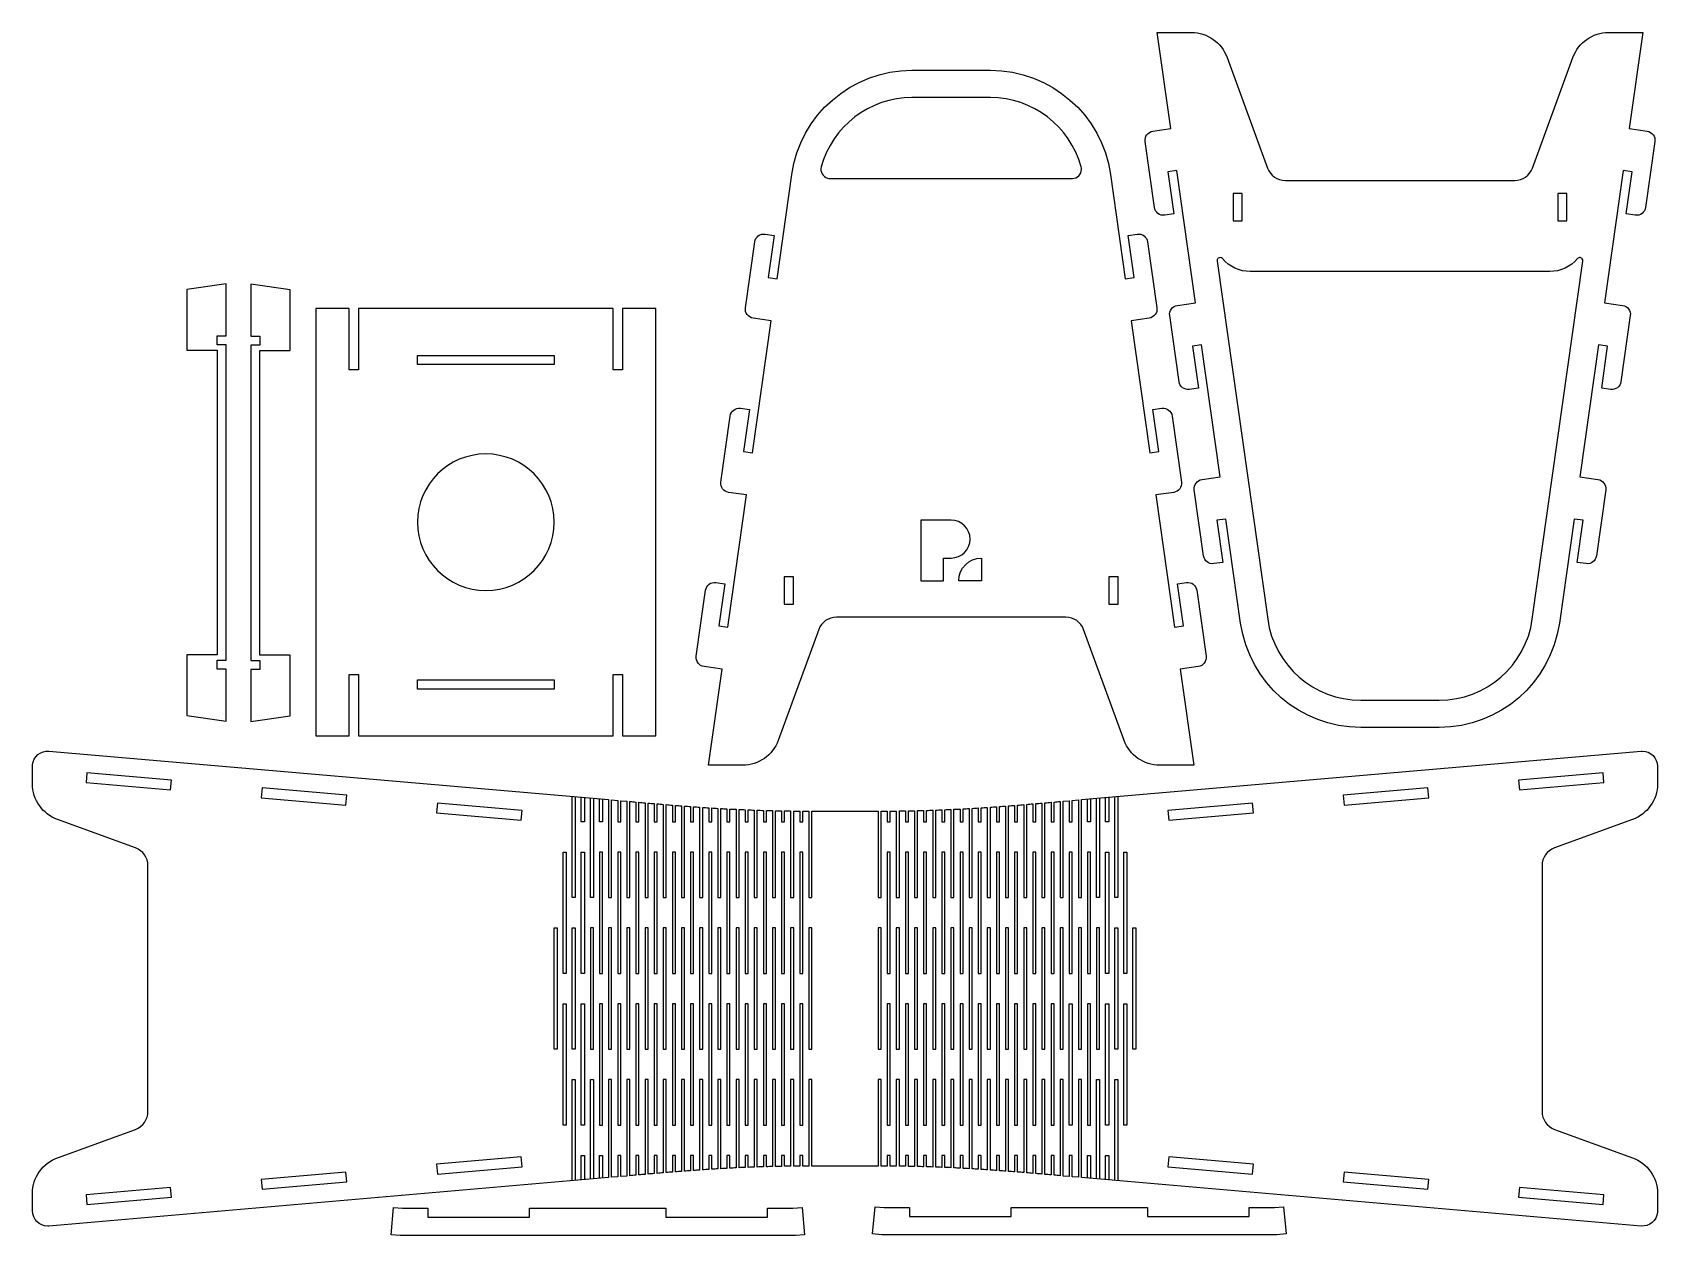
# Model space of a CAD drawing. Header units: inches. Extents: x 59 to 594, y -35 to 361.
import ezdxf

# ---------------------------------------------------------------- set-up
doc = ezdxf.new("R2010")
doc.units = ezdxf.units.IN
doc.header["$MEASUREMENT"] = 0
for name, color, linetype in [('CUT', 7, 'Continuous'), ('ENGRAVE', 7, 'Continuous'), ('SCAN', 7, 'Continuous')]:
    doc.layers.add(name, color=color, linetype=linetype)

# ---------------------------------------------------------------- blocks, each defined once
blk = doc.blocks.new('block 2')
at = {"layer": 'CUT', "color": 160, "lineweight": 25, "true_color": 0x0031ff}
blk.add_open_spline([(404.35, 316.07), (404.35, 314.41), (403, 313.07), (401.35, 313.07), (401.35, 313.07), (321.45, 313.07), (321.45, 313.07), (321.19, 313.07), (320.92, 313.1), (320.67, 313.17), (319.07, 313.6), (318.12, 315.25), (318.56, 316.85), (322.22, 330.36), (334.48, 339.74), (348.48, 339.74), (348.48, 339.74), (374.32, 339.74), (374.32, 339.74), (388.32, 339.74), (400.58, 330.36), (404.24, 316.85), (404.31, 316.6), (404.35, 316.33), (404.35, 316.07)], degree=3, knots=[0, 0, 0, 0, 1, 1, 1, 2, 2, 2, 3, 3, 3, 4, 4, 4, 5, 5, 5, 6, 6, 6, 7, 7, 7, 8, 8, 8, 8], dxfattribs=at)
blk = doc.blocks.new('block 3')
at = {"layer": 'CUT', "color": 160, "lineweight": 25, "true_color": 0x0031ff}
blk.add_lwpolyline([(416.4, 181.74), (413.4, 181.74), (413.4, 172.71), (416.4, 172.71), (416.4, 181.74)], dxfattribs=at)
blk = doc.blocks.new('block 4')
at = {"layer": 'CUT', "color": 160, "lineweight": 25, "true_color": 0x0031ff}
blk.add_lwpolyline([(309.4, 181.74), (306.4, 181.74), (306.4, 172.71), (309.4, 172.71), (309.4, 181.74)], dxfattribs=at)
blk = doc.blocks.new('block 5')
at = {"layer": 'CUT', "color": 160, "lineweight": 25, "true_color": 0x0031ff}
blk.add_open_spline([(413.93, 314.32), (411.15, 334.06), (394.26, 348.74), (374.32, 348.74), (374.32, 348.74), (348.48, 348.74), (348.48, 348.74), (328.54, 348.74), (311.65, 334.06), (308.87, 314.32), (308.87, 314.32), (304.03, 280.02), (304.03, 280.02), (304.03, 280.02), (301.06, 280.44), (301.06, 280.44), (301.06, 280.44), (303.02, 294.3), (303.02, 294.3), (303.02, 294.3), (300.05, 294.72), (300.05, 294.72), (298.4, 294.96), (296.89, 293.81), (296.66, 292.17), (296.66, 292.17), (293.58, 270.39), (293.58, 270.39), (293.35, 268.75), (294.49, 267.23), (296.13, 267), (296.13, 267), (302.07, 266.16), (302.07, 266.16), (302.07, 266.16), (295.93, 222.59), (295.93, 222.59), (295.93, 222.59), (292.96, 223.01), (292.96, 223.01), (292.96, 223.01), (294.91, 236.87), (294.91, 236.87), (294.91, 236.87), (291.94, 237.29), (291.94, 237.29), (290.3, 237.52), (288.78, 236.38), (288.55, 234.74), (288.55, 234.74), (285.48, 212.96), (285.48, 212.96), (285.25, 211.32), (286.39, 209.8), (288.03, 209.57), (288.03, 209.57), (293.97, 208.73), (293.97, 208.73), (293.97, 208.73), (287.83, 165.16), (287.83, 165.16), (287.83, 165.16), (284.86, 165.58), (284.86, 165.58), (284.86, 165.58), (286.81, 179.44), (286.81, 179.44), (286.81, 179.44), (283.84, 179.86), (283.84, 179.86), (282.2, 180.09), (280.68, 178.95), (280.45, 177.31), (280.45, 177.31), (277.38, 155.53), (277.38, 155.53), (277.15, 153.88), (278.29, 152.37), (279.93, 152.14), (279.93, 152.14), (285.87, 151.3), (285.87, 151.3), (285.87, 151.3), (281.4, 119.61), (281.4, 119.61), (281.4, 119.61), (292.66, 119.61), (292.66, 119.61), (297.91, 119.61), (302.6, 122.89), (304.4, 127.82), (304.4, 127.82), (317.73, 164.32), (317.73, 164.32), (318.64, 166.78), (320.98, 168.42), (323.61, 168.42), (323.61, 168.42), (399.19, 168.42), (399.19, 168.42), (401.82, 168.42), (404.16, 166.78), (405.07, 164.32), (405.07, 164.32), (418.4, 127.82), (418.4, 127.82), (420.2, 122.89), (424.89, 119.61), (430.14, 119.61), (430.14, 119.61), (441.4, 119.61), (441.4, 119.61), (441.4, 119.61), (436.93, 151.3), (436.93, 151.3), (436.93, 151.3), (442.87, 152.14), (442.87, 152.14), (444.51, 152.37), (445.65, 153.88), (445.42, 155.53), (445.42, 155.53), (442.35, 177.31), (442.35, 177.31), (442.12, 178.95), (440.6, 180.09), (438.96, 179.86), (438.96, 179.86), (435.99, 179.44), (435.99, 179.44), (435.99, 179.44), (437.94, 165.58), (437.94, 165.58), (437.94, 165.58), (434.97, 165.16), (434.97, 165.16), (434.97, 165.16), (428.83, 208.73), (428.83, 208.73), (428.83, 208.73), (434.77, 209.57), (434.77, 209.57), (436.41, 209.8), (437.55, 211.32), (437.32, 212.96), (437.32, 212.96), (434.25, 234.74), (434.25, 234.74), (434.02, 236.38), (432.5, 237.52), (430.86, 237.29), (430.86, 237.29), (427.89, 236.87), (427.89, 236.87), (427.89, 236.87), (429.84, 223.01), (429.84, 223.01), (429.84, 223.01), (426.87, 222.59), (426.87, 222.59), (426.87, 222.59), (420.73, 266.16), (420.73, 266.16), (420.73, 266.16), (426.67, 267), (426.67, 267), (428.31, 267.23), (429.45, 268.75), (429.22, 270.39), (429.22, 270.39), (426.14, 292.17), (426.14, 292.17), (425.91, 293.81), (424.4, 294.96), (422.76, 294.72), (422.76, 294.72), (419.78, 294.3), (419.78, 294.3), (419.78, 294.3), (421.74, 280.44), (421.74, 280.44), (421.74, 280.44), (418.77, 280.02), (418.77, 280.02), (418.77, 280.02), (413.93, 314.32), (413.93, 314.32)], degree=3, knots=[0, 0, 0, 0, 1, 1, 1, 2, 2, 2, 3, 3, 3, 4, 4, 4, 5, 5, 5, 6, 6, 6, 7, 7, 7, 8, 8, 8, 9, 9, 9, 10, 10, 10, 11, 11, 11, 12, 12, 12, 13, 13, 13, 14, 14, 14, 15, 15, 15, 16, 16, 16, 17, 17, 17, 18, 18, 18, 19, 19, 19, 20, 20, 20, 21, 21, 21, 22, 22, 22, 23, 23, 23, 24, 24, 24, 25, 25, 25, 26, 26, 26, 27, 27, 27, 28, 28, 28, 29, 29, 29, 30, 30, 30, 31, 31, 31, 32, 32, 32, 33, 33, 33, 34, 34, 34, 35, 35, 35, 36, 36, 36, 37, 37, 37, 38, 38, 38, 39, 39, 39, 40, 40, 40, 41, 41, 41, 42, 42, 42, 43, 43, 43, 44, 44, 44, 45, 45, 45, 46, 46, 46, 47, 47, 47, 48, 48, 48, 49, 49, 49, 50, 50, 50, 51, 51, 51, 52, 52, 52, 53, 53, 53, 54, 54, 54, 55, 55, 55, 56, 56, 56, 57, 57, 57, 58, 58, 58, 59, 59, 59, 60, 60, 60, 61, 61, 61, 62, 62, 62, 62], dxfattribs=at)
blk = doc.blocks.new('block 6')
at = {"layer": 'CUT', "color": 160, "lineweight": 25, "true_color": 0x0031ff}
blk.add_open_spline([(449.08, 285.84), (449.03, 286.18), (449.16, 286.52), (449.43, 286.74), (449.85, 287.1), (450.48, 287.05), (450.84, 286.63), (453.12, 283.93), (456.47, 282.38), (460, 282.38), (460, 282.38), (558.73, 282.38), (558.73, 282.38), (562.26, 282.38), (565.61, 283.93), (567.89, 286.63), (568.11, 286.89), (568.45, 287.02), (568.79, 286.97), (569.34, 286.89), (569.72, 286.39), (569.64, 285.84), (569.64, 285.84), (552.98, 167.73), (552.98, 167.73), (550.82, 152.44), (537.73, 141.06), (522.29, 141.06), (522.29, 141.06), (496.44, 141.06), (496.44, 141.06), (480.99, 141.06), (467.9, 152.44), (465.74, 167.73), (465.74, 167.73), (449.08, 285.84), (449.08, 285.84)], degree=3, knots=[0, 0, 0, 0, 1, 1, 1, 2, 2, 2, 3, 3, 3, 4, 4, 4, 5, 5, 5, 6, 6, 6, 7, 7, 7, 8, 8, 8, 9, 9, 9, 10, 10, 10, 11, 11, 11, 12, 12, 12, 12], dxfattribs=at)
blk = doc.blocks.new('block 7')
at = {"layer": 'CUT', "color": 160, "lineweight": 25, "true_color": 0x0031ff}
blk.add_lwpolyline([(564.36, 308.09), (561.36, 308.09), (561.36, 299.06), (564.36, 299.06), (564.36, 308.09)], dxfattribs=at)
blk = doc.blocks.new('block 8')
at = {"layer": 'CUT', "color": 160, "lineweight": 25, "true_color": 0x0031ff}
blk.add_lwpolyline([(457.36, 308.09), (454.36, 308.09), (454.36, 299.06), (457.36, 299.06), (457.36, 308.09)], dxfattribs=at)
blk = doc.blocks.new('block 9')
at = {"layer": 'CUT', "color": 160, "lineweight": 25, "true_color": 0x0031ff}
blk.add_open_spline([(522.29, 132.06), (542.22, 132.06), (559.11, 146.74), (561.89, 166.48), (561.89, 166.48), (566.73, 200.78), (566.73, 200.78), (566.73, 200.78), (569.7, 200.36), (569.7, 200.36), (569.7, 200.36), (567.75, 186.5), (567.75, 186.5), (567.75, 186.5), (570.72, 186.08), (570.72, 186.08), (572.36, 185.85), (573.88, 186.99), (574.11, 188.63), (574.11, 188.63), (577.18, 210.41), (577.18, 210.41), (577.41, 212.05), (576.27, 213.57), (574.63, 213.8), (574.63, 213.8), (568.69, 214.64), (568.69, 214.64), (568.69, 214.64), (574.83, 258.21), (574.83, 258.21), (574.83, 258.21), (577.81, 257.79), (577.81, 257.79), (577.81, 257.79), (575.85, 243.93), (575.85, 243.93), (575.85, 243.93), (578.82, 243.51), (578.82, 243.51), (580.46, 243.28), (581.98, 244.42), (582.21, 246.06), (582.21, 246.06), (585.28, 267.84), (585.28, 267.84), (585.51, 269.48), (584.37, 271), (582.73, 271.23), (582.73, 271.23), (576.79, 272.07), (576.79, 272.07), (576.79, 272.07), (582.94, 315.64), (582.94, 315.64), (582.94, 315.64), (585.91, 315.22), (585.91, 315.22), (585.91, 315.22), (583.95, 301.36), (583.95, 301.36), (583.95, 301.36), (586.92, 300.94), (586.92, 300.94), (588.56, 300.71), (590.08, 301.85), (590.31, 303.49), (590.31, 303.49), (593.39, 325.28), (593.39, 325.28), (593.62, 326.92), (592.47, 328.43), (590.83, 328.67), (590.83, 328.67), (584.89, 329.5), (584.89, 329.5), (584.89, 329.5), (589.36, 361.19), (589.36, 361.19), (589.36, 361.19), (578.1, 361.19), (578.1, 361.19), (572.85, 361.19), (568.16, 357.91), (566.36, 352.98), (566.36, 352.98), (553.03, 316.48), (553.03, 316.48), (552.13, 314.02), (549.78, 312.38), (547.16, 312.38), (547.16, 312.38), (471.57, 312.38), (471.57, 312.38), (468.94, 312.38), (466.6, 314.02), (465.7, 316.48), (465.7, 316.48), (452.36, 352.98), (452.36, 352.98), (450.56, 357.91), (445.87, 361.19), (440.62, 361.19), (440.62, 361.19), (429.36, 361.19), (429.36, 361.19), (429.36, 361.19), (433.83, 329.5), (433.83, 329.5), (433.83, 329.5), (427.89, 328.67), (427.89, 328.67), (426.25, 328.43), (425.11, 326.92), (425.34, 325.28), (425.34, 325.28), (428.41, 303.49), (428.41, 303.49), (428.64, 301.85), (430.16, 300.71), (431.8, 300.94), (431.8, 300.94), (434.77, 301.36), (434.77, 301.36), (434.77, 301.36), (432.82, 315.22), (432.82, 315.22), (432.82, 315.22), (435.79, 315.64), (435.79, 315.64), (435.79, 315.64), (441.94, 272.07), (441.94, 272.07), (441.94, 272.07), (435.99, 271.23), (435.99, 271.23), (434.35, 271), (433.21, 269.48), (433.44, 267.84), (433.44, 267.84), (436.52, 246.06), (436.52, 246.06), (436.75, 244.42), (438.26, 243.28), (439.91, 243.51), (439.91, 243.51), (442.88, 243.93), (442.88, 243.93), (442.88, 243.93), (440.92, 257.79), (440.92, 257.79), (440.92, 257.79), (443.89, 258.21), (443.89, 258.21), (443.89, 258.21), (450.04, 214.64), (450.04, 214.64), (450.04, 214.64), (444.1, 213.8), (444.1, 213.8), (442.46, 213.57), (441.31, 212.05), (441.54, 210.41), (441.54, 210.41), (444.62, 188.63), (444.62, 188.63), (444.85, 186.99), (446.37, 185.85), (448.01, 186.08), (448.01, 186.08), (450.98, 186.5), (450.98, 186.5), (450.98, 186.5), (449.02, 200.36), (449.02, 200.36), (449.02, 200.36), (451.99, 200.78), (451.99, 200.78), (451.99, 200.78), (456.83, 166.48), (456.83, 166.48), (459.62, 146.74), (476.51, 132.06), (496.44, 132.06), (496.44, 132.06), (522.29, 132.06), (522.29, 132.06)], degree=3, knots=[0, 0, 0, 0, 1, 1, 1, 2, 2, 2, 3, 3, 3, 4, 4, 4, 5, 5, 5, 6, 6, 6, 7, 7, 7, 8, 8, 8, 9, 9, 9, 10, 10, 10, 11, 11, 11, 12, 12, 12, 13, 13, 13, 14, 14, 14, 15, 15, 15, 16, 16, 16, 17, 17, 17, 18, 18, 18, 19, 19, 19, 20, 20, 20, 21, 21, 21, 22, 22, 22, 23, 23, 23, 24, 24, 24, 25, 25, 25, 26, 26, 26, 27, 27, 27, 28, 28, 28, 29, 29, 29, 30, 30, 30, 31, 31, 31, 32, 32, 32, 33, 33, 33, 34, 34, 34, 35, 35, 35, 36, 36, 36, 37, 37, 37, 38, 38, 38, 39, 39, 39, 40, 40, 40, 41, 41, 41, 42, 42, 42, 43, 43, 43, 44, 44, 44, 45, 45, 45, 46, 46, 46, 47, 47, 47, 48, 48, 48, 49, 49, 49, 50, 50, 50, 51, 51, 51, 52, 52, 52, 53, 53, 53, 54, 54, 54, 55, 55, 55, 56, 56, 56, 57, 57, 57, 58, 58, 58, 59, 59, 59, 60, 60, 60, 61, 61, 61, 62, 62, 62, 62], dxfattribs=at)
blk = doc.blocks.new('block 10')
at = {"layer": 'CUT', "color": 160, "lineweight": 25, "true_color": 0x0031ff}
blk.add_lwpolyline([(250, 249.98), (250, 270.18), (166, 270.18), (166, 249.98), (163, 249.98), (163, 270.18), (152, 270.18), (152, 129.29), (163, 129.29), (163, 149.49), (166, 149.49), (166, 129.29), (250, 129.29), (250, 149.49), (253, 149.49), (253, 129.29), (264, 129.29), (264, 270.18), (253, 270.18), (253, 249.98), (250, 249.98)], dxfattribs=at)
blk = doc.blocks.new('block 11')
at = {"layer": 'CUT', "color": 160, "lineweight": 25, "true_color": 0x0031ff}
blk.add_open_spline([(185.5, 199.74), (185.5, 212.16), (195.57, 222.24), (208, 222.24), (220.42, 222.24), (230.5, 212.16), (230.5, 199.74), (230.5, 187.31), (220.42, 177.24), (208, 177.24), (195.57, 177.24), (185.5, 187.31), (185.5, 199.74), (185.5, 199.74), (185.5, 199.74), (185.5, 199.74)], degree=3, knots=[0, 0, 0, 0, 1, 1, 1, 2, 2, 2, 3, 3, 3, 4, 4, 4, 5, 5, 5, 5], dxfattribs=at)
blk = doc.blocks.new('block 12')
at = {"layer": 'CUT', "color": 160, "lineweight": 25, "true_color": 0x0031ff}
blk.add_lwpolyline([(133.51, 151.12), (130.51, 151.12), (130.51, 134.03), (143.51, 135.87), (143.51, 155.87), (133.51, 155.87), (133.51, 256.36), (143.51, 256.36), (143.51, 276.36), (130.51, 278.2), (130.51, 261.12), (133.51, 261.12), (133.51, 258.12), (130.51, 258.12), (130.51, 154.12), (133.51, 154.12), (133.51, 151.12)], dxfattribs=at)
blk = doc.blocks.new('block 13')
at = {"layer": 'CUT', "color": 160, "lineweight": 25, "true_color": 0x0031ff}
blk.add_lwpolyline([(119.43, 261.23), (122.43, 261.23), (122.43, 278.32), (109.43, 276.47), (109.43, 256.47), (119.43, 256.47), (119.43, 155.99), (109.43, 155.99), (109.43, 135.99), (122.43, 134.15), (122.43, 151.23), (119.43, 151.23), (119.43, 154.23), (122.43, 154.23), (122.43, 258.23), (119.43, 258.23), (119.43, 261.23)], dxfattribs=at)
blk = doc.blocks.new('block 14')
at = {"layer": 'CUT', "color": 160, "lineweight": 25, "true_color": 0x0031ff}
blk.add_lwpolyline([(400.32, 0.97), (400.32, 40.97), (401.32, 40.97), (401.32, 0.97), (400.32, 0.97)], dxfattribs=at)
blk = doc.blocks.new('block 15')
at = {"layer": 'CUT', "color": 160, "lineweight": 25, "true_color": 0x0031ff}
blk.add_lwpolyline([(404.32, 25.97), (404.32, 65.97), (403.32, 65.97), (403.32, 25.97), (404.32, 25.97)], dxfattribs=at)
blk = doc.blocks.new('block 16')
at = {"layer": 'CUT', "color": 160, "lineweight": 25, "true_color": 0x0031ff}
blk.add_lwpolyline([(401.32, 50.97), (401.32, 90.97), (400.32, 90.97), (400.32, 50.97), (401.32, 50.97)], dxfattribs=at)
blk = doc.blocks.new('block 17')
at = {"layer": 'CUT', "color": 160, "lineweight": 25, "true_color": 0x0031ff}
blk.add_lwpolyline([(251.48, 40.97), (251.48, 0.97), (252.48, 0.97), (252.48, 40.97), (251.48, 40.97)], dxfattribs=at)
blk = doc.blocks.new('block 18')
at = {"layer": 'CUT', "color": 160, "lineweight": 25, "true_color": 0x0031ff}
blk.add_lwpolyline([(248.48, 65.97), (248.48, 25.97), (249.48, 25.97), (249.48, 65.97), (248.48, 65.97)], dxfattribs=at)
blk = doc.blocks.new('block 19')
at = {"layer": 'CUT', "color": 160, "lineweight": 25, "true_color": 0x0031ff}
blk.add_lwpolyline([(251.48, 90.97), (251.48, 50.97), (252.48, 50.97), (252.48, 90.97), (251.48, 90.97)], dxfattribs=at)
blk = doc.blocks.new('block 20')
at = {"layer": 'CUT', "color": 160, "lineweight": 25, "true_color": 0x0031ff}
blk.add_lwpolyline([(367.32, 65.97), (367.32, 25.97), (368.32, 25.97), (368.32, 65.97), (367.32, 65.97)], dxfattribs=at)
blk = doc.blocks.new('block 21')
at = {"layer": 'CUT', "color": 160, "lineweight": 25, "true_color": 0x0031ff}
blk.add_lwpolyline([(370.32, 40.97), (370.32, 0.97), (371.32, 0.97), (371.32, 40.97), (370.32, 40.97)], dxfattribs=at)
blk = doc.blocks.new('block 22')
at = {"layer": 'CUT', "color": 160, "lineweight": 25, "true_color": 0x0031ff}
blk.add_lwpolyline([(338.32, 25.97), (338.32, 65.97), (337.32, 65.97), (337.32, 25.97), (338.32, 25.97)], dxfattribs=at)
blk = doc.blocks.new('block 23')
at = {"layer": 'CUT', "color": 160, "lineweight": 25, "true_color": 0x0031ff}
blk.add_lwpolyline([(314.48, 65.97), (314.48, 25.97), (315.48, 25.97), (315.48, 65.97), (314.48, 65.97)], dxfattribs=at)
blk = doc.blocks.new('block 24')
at = {"layer": 'CUT', "color": 160, "lineweight": 25, "true_color": 0x0031ff}
blk.add_lwpolyline([(287.48, 90.97), (287.48, 50.97), (288.48, 50.97), (288.48, 90.97), (287.48, 90.97)], dxfattribs=at)
blk = doc.blocks.new('block 25')
at = {"layer": 'CUT', "color": 160, "lineweight": 25, "true_color": 0x0031ff}
blk.add_lwpolyline([(281.48, 40.97), (281.48, 0.97), (282.48, 0.97), (282.48, 40.97), (281.48, 40.97)], dxfattribs=at)
blk = doc.blocks.new('block 26')
at = {"layer": 'CUT', "color": 160, "lineweight": 25, "true_color": 0x0031ff}
blk.add_lwpolyline([(263.48, 40.97), (263.48, 0.97), (264.48, 0.97), (264.48, 40.97), (263.48, 40.97)], dxfattribs=at)
blk = doc.blocks.new('block 27')
at = {"layer": 'CUT', "color": 160, "lineweight": 25, "true_color": 0x0031ff}
blk.add_lwpolyline([(308.48, 65.97), (308.48, 25.97), (309.48, 25.97), (309.48, 65.97), (308.48, 65.97)], dxfattribs=at)
blk = doc.blocks.new('block 28')
at = {"layer": 'CUT', "color": 160, "lineweight": 25, "true_color": 0x0031ff}
blk.add_lwpolyline([(263.48, 90.97), (263.48, 50.97), (264.48, 50.97), (264.48, 90.97), (263.48, 90.97)], dxfattribs=at)
blk = doc.blocks.new('block 29')
at = {"layer": 'CUT', "color": 160, "lineweight": 25, "true_color": 0x0031ff}
blk.add_lwpolyline([(257.48, 90.97), (257.48, 50.97), (258.48, 50.97), (258.48, 90.97), (257.48, 90.97)], dxfattribs=at)
blk = doc.blocks.new('block 30')
at = {"layer": 'CUT', "color": 160, "lineweight": 25, "true_color": 0x0031ff}
blk.add_lwpolyline([(299.48, 90.97), (299.48, 50.97), (300.48, 50.97), (300.48, 90.97), (299.48, 90.97)], dxfattribs=at)
blk = doc.blocks.new('block 31')
at = {"layer": 'CUT', "color": 160, "lineweight": 25, "true_color": 0x0031ff}
blk.add_lwpolyline([(296.48, 65.97), (296.48, 25.97), (297.48, 25.97), (297.48, 65.97), (296.48, 65.97)], dxfattribs=at)
blk = doc.blocks.new('block 32')
at = {"layer": 'CUT', "color": 160, "lineweight": 25, "true_color": 0x0031ff}
blk.add_lwpolyline([(266.48, 65.97), (266.48, 25.97), (267.48, 25.97), (267.48, 65.97), (266.48, 65.97)], dxfattribs=at)
blk = doc.blocks.new('block 33')
at = {"layer": 'CUT', "color": 160, "lineweight": 25, "true_color": 0x0031ff}
blk.add_lwpolyline([(269.48, 90.97), (269.48, 50.97), (270.48, 50.97), (270.48, 90.97), (269.48, 90.97)], dxfattribs=at)
blk = doc.blocks.new('block 34')
at = {"layer": 'CUT', "color": 160, "lineweight": 25, "true_color": 0x0031ff}
blk.add_lwpolyline([(299.48, 40.97), (299.48, 0.97), (300.48, 0.97), (300.48, 40.97), (299.48, 40.97)], dxfattribs=at)
blk = doc.blocks.new('block 35')
at = {"layer": 'CUT', "color": 160, "lineweight": 25, "true_color": 0x0031ff}
blk.add_lwpolyline([(293.48, 40.97), (293.48, 0.97), (294.48, 0.97), (294.48, 40.97), (293.48, 40.97)], dxfattribs=at)
blk = doc.blocks.new('block 36')
at = {"layer": 'CUT', "color": 160, "lineweight": 25, "true_color": 0x0031ff}
blk.add_lwpolyline([(254.48, 65.97), (254.48, 25.97), (255.48, 25.97), (255.48, 65.97), (254.48, 65.97)], dxfattribs=at)
blk = doc.blocks.new('block 37')
at = {"layer": 'CUT', "color": 160, "lineweight": 25, "true_color": 0x0031ff}
blk.add_lwpolyline([(287.48, 40.97), (287.48, 0.97), (288.48, 0.97), (288.48, 40.97), (287.48, 40.97)], dxfattribs=at)
blk = doc.blocks.new('block 38')
at = {"layer": 'CUT', "color": 160, "lineweight": 25, "true_color": 0x0031ff}
blk.add_lwpolyline([(302.48, 65.97), (302.48, 25.97), (303.48, 25.97), (303.48, 65.97), (302.48, 65.97)], dxfattribs=at)
blk = doc.blocks.new('block 39')
at = {"layer": 'CUT', "color": 160, "lineweight": 25, "true_color": 0x0031ff}
blk.add_lwpolyline([(269.48, 40.97), (269.48, 0.97), (270.48, 0.97), (270.48, 40.97), (269.48, 40.97)], dxfattribs=at)
blk = doc.blocks.new('block 40')
at = {"layer": 'CUT', "color": 160, "lineweight": 25, "true_color": 0x0031ff}
blk.add_lwpolyline([(311.48, 40.97), (311.48, 0.97), (312.48, 0.97), (312.48, 40.97), (311.48, 40.97)], dxfattribs=at)
blk = doc.blocks.new('block 41')
at = {"layer": 'CUT', "color": 160, "lineweight": 25, "true_color": 0x0031ff}
blk.add_lwpolyline([(290.48, 65.97), (290.48, 25.97), (291.48, 25.97), (291.48, 65.97), (290.48, 65.97)], dxfattribs=at)
blk = doc.blocks.new('block 42')
at = {"layer": 'CUT', "color": 160, "lineweight": 25, "true_color": 0x0031ff}
blk.add_lwpolyline([(260.48, 65.97), (260.48, 25.97), (261.48, 25.97), (261.48, 65.97), (260.48, 65.97)], dxfattribs=at)
blk = doc.blocks.new('block 43')
at = {"layer": 'CUT', "color": 160, "lineweight": 25, "true_color": 0x0031ff}
blk.add_lwpolyline([(278.48, 65.97), (278.48, 25.97), (279.48, 25.97), (279.48, 65.97), (278.48, 65.97)], dxfattribs=at)
blk = doc.blocks.new('block 44')
at = {"layer": 'CUT', "color": 160, "lineweight": 25, "true_color": 0x0031ff}
blk.add_lwpolyline([(281.48, 90.97), (281.48, 50.97), (282.48, 50.97), (282.48, 90.97), (281.48, 90.97)], dxfattribs=at)
blk = doc.blocks.new('block 45')
at = {"layer": 'CUT', "color": 160, "lineweight": 25, "true_color": 0x0031ff}
blk.add_lwpolyline([(275.48, 40.97), (275.48, 0.97), (276.48, 0.97), (276.48, 40.97), (275.48, 40.97)], dxfattribs=at)
blk = doc.blocks.new('block 46')
at = {"layer": 'CUT', "color": 160, "lineweight": 25, "true_color": 0x0031ff}
blk.add_lwpolyline([(293.48, 90.97), (293.48, 50.97), (294.48, 50.97), (294.48, 90.97), (293.48, 90.97)], dxfattribs=at)
blk = doc.blocks.new('block 47')
at = {"layer": 'CUT', "color": 160, "lineweight": 25, "true_color": 0x0031ff}
blk.add_lwpolyline([(305.48, 40.97), (305.48, 0.97), (306.48, 0.97), (306.48, 40.97), (305.48, 40.97)], dxfattribs=at)
blk = doc.blocks.new('block 48')
at = {"layer": 'CUT', "color": 160, "lineweight": 25, "true_color": 0x0031ff}
blk.add_lwpolyline([(257.48, 40.97), (257.48, 0.97), (258.48, 0.97), (258.48, 40.97), (257.48, 40.97)], dxfattribs=at)
blk = doc.blocks.new('block 49')
at = {"layer": 'CUT', "color": 160, "lineweight": 25, "true_color": 0x0031ff}
blk.add_lwpolyline([(311.48, 90.97), (311.48, 50.97), (312.48, 50.97), (312.48, 90.97), (311.48, 90.97)], dxfattribs=at)
blk = doc.blocks.new('block 50')
at = {"layer": 'CUT', "color": 160, "lineweight": 25, "true_color": 0x0031ff}
blk.add_lwpolyline([(272.48, 65.97), (272.48, 25.97), (273.48, 25.97), (273.48, 65.97), (272.48, 65.97)], dxfattribs=at)
blk = doc.blocks.new('block 51')
at = {"layer": 'CUT', "color": 160, "lineweight": 25, "true_color": 0x0031ff}
blk.add_lwpolyline([(284.48, 65.97), (284.48, 25.97), (285.48, 25.97), (285.48, 65.97), (284.48, 65.97)], dxfattribs=at)
blk = doc.blocks.new('block 52')
at = {"layer": 'CUT', "color": 160, "lineweight": 25, "true_color": 0x0031ff}
blk.add_lwpolyline([(305.48, 90.97), (305.48, 50.97), (306.48, 50.97), (306.48, 90.97), (305.48, 90.97)], dxfattribs=at)
blk = doc.blocks.new('block 53')
at = {"layer": 'CUT', "color": 160, "lineweight": 25, "true_color": 0x0031ff}
blk.add_lwpolyline([(275.48, 90.97), (275.48, 50.97), (276.48, 50.97), (276.48, 90.97), (275.48, 90.97)], dxfattribs=at)
blk = doc.blocks.new('block 54')
at = {"layer": 'CUT', "color": 160, "lineweight": 25, "true_color": 0x0031ff}
blk.add_lwpolyline([(349.32, 65.97), (349.32, 25.97), (350.32, 25.97), (350.32, 65.97), (349.32, 65.97)], dxfattribs=at)
blk = doc.blocks.new('block 55')
at = {"layer": 'CUT', "color": 160, "lineweight": 25, "true_color": 0x0031ff}
blk.add_lwpolyline([(352.32, 40.97), (352.32, 0.97), (353.32, 0.97), (353.32, 40.97), (352.32, 40.97)], dxfattribs=at)
blk = doc.blocks.new('block 56')
at = {"layer": 'CUT', "color": 160, "lineweight": 25, "true_color": 0x0031ff}
blk.add_lwpolyline([(364.32, 40.97), (364.32, 0.97), (365.32, 0.97), (365.32, 40.97), (364.32, 40.97)], dxfattribs=at)
blk = doc.blocks.new('block 57')
at = {"layer": 'CUT', "color": 160, "lineweight": 25, "true_color": 0x0031ff}
blk.add_lwpolyline([(397.32, 65.97), (397.32, 25.97), (398.32, 25.97), (398.32, 65.97), (397.32, 65.97)], dxfattribs=at)
blk = doc.blocks.new('block 58')
at = {"layer": 'CUT', "color": 160, "lineweight": 25, "true_color": 0x0031ff}
blk.add_lwpolyline([(358.32, 40.97), (358.32, 0.97), (359.32, 0.97), (359.32, 40.97), (358.32, 40.97)], dxfattribs=at)
blk = doc.blocks.new('block 59')
at = {"layer": 'CUT', "color": 160, "lineweight": 25, "true_color": 0x0031ff}
blk.add_lwpolyline([(382.32, 40.97), (382.32, 0.97), (383.32, 0.97), (383.32, 40.97), (382.32, 40.97)], dxfattribs=at)
blk = doc.blocks.new('block 60')
at = {"layer": 'CUT', "color": 160, "lineweight": 25, "true_color": 0x0031ff}
blk.add_lwpolyline([(373.32, 65.97), (373.32, 25.97), (374.32, 25.97), (374.32, 65.97), (373.32, 65.97)], dxfattribs=at)
blk = doc.blocks.new('block 61')
at = {"layer": 'CUT', "color": 160, "lineweight": 25, "true_color": 0x0031ff}
blk.add_lwpolyline([(343.32, 65.97), (343.32, 25.97), (344.32, 25.97), (344.32, 65.97), (343.32, 65.97)], dxfattribs=at)
blk = doc.blocks.new('block 62')
at = {"layer": 'CUT', "color": 160, "lineweight": 25, "true_color": 0x0031ff}
blk.add_lwpolyline([(382.32, 90.97), (382.32, 50.97), (383.32, 50.97), (383.32, 90.97), (382.32, 90.97)], dxfattribs=at)
blk = doc.blocks.new('block 63')
at = {"layer": 'CUT', "color": 160, "lineweight": 25, "true_color": 0x0031ff}
blk.add_lwpolyline([(340.32, 40.97), (340.32, 0.97), (341.32, 0.97), (341.32, 40.97), (340.32, 40.97)], dxfattribs=at)
blk = doc.blocks.new('block 64')
at = {"layer": 'CUT', "color": 160, "lineweight": 25, "true_color": 0x0031ff}
blk.add_lwpolyline([(388.32, 90.97), (388.32, 50.97), (389.32, 50.97), (389.32, 90.97), (388.32, 90.97)], dxfattribs=at)
blk = doc.blocks.new('block 65')
at = {"layer": 'CUT', "color": 160, "lineweight": 25, "true_color": 0x0031ff}
blk.add_lwpolyline([(385.32, 65.97), (385.32, 25.97), (386.32, 25.97), (386.32, 65.97), (385.32, 65.97)], dxfattribs=at)
blk = doc.blocks.new('block 66')
at = {"layer": 'CUT', "color": 160, "lineweight": 25, "true_color": 0x0031ff}
blk.add_lwpolyline([(346.32, 90.97), (346.32, 50.97), (347.32, 50.97), (347.32, 90.97), (346.32, 90.97)], dxfattribs=at)
blk = doc.blocks.new('block 67')
at = {"layer": 'CUT', "color": 160, "lineweight": 25, "true_color": 0x0031ff}
blk.add_lwpolyline([(355.32, 65.97), (355.32, 25.97), (356.32, 25.97), (356.32, 65.97), (355.32, 65.97)], dxfattribs=at)
blk = doc.blocks.new('block 68')
at = {"layer": 'CUT', "color": 160, "lineweight": 25, "true_color": 0x0031ff}
blk.add_lwpolyline([(364.32, 90.97), (364.32, 50.97), (365.32, 50.97), (365.32, 90.97), (364.32, 90.97)], dxfattribs=at)
blk = doc.blocks.new('block 69')
at = {"layer": 'CUT', "color": 160, "lineweight": 25, "true_color": 0x0031ff}
blk.add_lwpolyline([(358.32, 90.97), (358.32, 50.97), (359.32, 50.97), (359.32, 90.97), (358.32, 90.97)], dxfattribs=at)
blk = doc.blocks.new('block 70')
at = {"layer": 'CUT', "color": 160, "lineweight": 25, "true_color": 0x0031ff}
blk.add_lwpolyline([(346.32, 40.97), (346.32, 0.97), (347.32, 0.97), (347.32, 40.97), (346.32, 40.97)], dxfattribs=at)
blk = doc.blocks.new('block 71')
at = {"layer": 'CUT', "color": 160, "lineweight": 25, "true_color": 0x0031ff}
blk.add_lwpolyline([(376.32, 90.97), (376.32, 50.97), (377.32, 50.97), (377.32, 90.97), (376.32, 90.97)], dxfattribs=at)
blk = doc.blocks.new('block 72')
at = {"layer": 'CUT', "color": 160, "lineweight": 25, "true_color": 0x0031ff}
blk.add_lwpolyline([(379.32, 65.97), (379.32, 25.97), (380.32, 25.97), (380.32, 65.97), (379.32, 65.97)], dxfattribs=at)
blk = doc.blocks.new('block 73')
at = {"layer": 'CUT', "color": 160, "lineweight": 25, "true_color": 0x0031ff}
blk.add_lwpolyline([(388.32, 40.97), (388.32, 0.97), (389.32, 0.97), (389.32, 40.97), (388.32, 40.97)], dxfattribs=at)
blk = doc.blocks.new('block 74')
at = {"layer": 'CUT', "color": 160, "lineweight": 25, "true_color": 0x0031ff}
blk.add_lwpolyline([(376.32, 40.97), (376.32, 0.97), (377.32, 0.97), (377.32, 40.97), (376.32, 40.97)], dxfattribs=at)
blk = doc.blocks.new('block 75')
at = {"layer": 'CUT', "color": 160, "lineweight": 25, "true_color": 0x0031ff}
blk.add_lwpolyline([(394.32, 40.97), (394.32, 0.97), (395.32, 0.97), (395.32, 40.97), (394.32, 40.97)], dxfattribs=at)
blk = doc.blocks.new('block 76')
at = {"layer": 'CUT', "color": 160, "lineweight": 25, "true_color": 0x0031ff}
blk.add_lwpolyline([(361.32, 65.97), (361.32, 25.97), (362.32, 25.97), (362.32, 65.97), (361.32, 65.97)], dxfattribs=at)
blk = doc.blocks.new('block 77')
at = {"layer": 'CUT', "color": 160, "lineweight": 25, "true_color": 0x0031ff}
blk.add_lwpolyline([(352.32, 90.97), (352.32, 50.97), (353.32, 50.97), (353.32, 90.97), (352.32, 90.97)], dxfattribs=at)
blk = doc.blocks.new('block 78')
at = {"layer": 'CUT', "color": 160, "lineweight": 25, "true_color": 0x0031ff}
blk.add_lwpolyline([(391.32, 65.97), (391.32, 25.97), (392.32, 25.97), (392.32, 65.97), (391.32, 65.97)], dxfattribs=at)
blk = doc.blocks.new('block 79')
at = {"layer": 'CUT', "color": 160, "lineweight": 25, "true_color": 0x0031ff}
blk.add_lwpolyline([(340.32, 90.97), (340.32, 50.97), (341.32, 50.97), (341.32, 90.97), (340.32, 90.97)], dxfattribs=at)
blk = doc.blocks.new('block 80')
at = {"layer": 'CUT', "color": 160, "lineweight": 25, "true_color": 0x0031ff}
blk.add_lwpolyline([(394.32, 90.97), (394.32, 50.97), (395.32, 50.97), (395.32, 90.97), (394.32, 90.97)], dxfattribs=at)
blk = doc.blocks.new('block 81')
at = {"layer": 'CUT', "color": 160, "lineweight": 25, "true_color": 0x0031ff}
blk.add_lwpolyline([(370.32, 90.97), (370.32, 50.97), (371.32, 50.97), (371.32, 90.97), (370.32, 90.97)], dxfattribs=at)
blk = doc.blocks.new('block 82')
at = {"layer": 'CUT', "color": 160, "lineweight": 25, "true_color": 0x0031ff}
blk.add_open_spline([(398.32, 107.75), (398.32, 107.75), (398.32, 75.97), (398.32, 75.97), (398.32, 75.97), (397.32, 75.97), (397.32, 75.97), (397.32, 75.97), (397.32, 107.66), (397.32, 107.66), (396.66, 107.6), (395.99, 107.54), (395.32, 107.48), (395.32, 107.48), (395.32, 100.97), (395.32, 100.97), (395.32, 100.97), (394.32, 100.97), (394.32, 100.97), (394.32, 100.97), (394.32, 107.39), (394.32, 107.39), (393.66, 107.33), (392.99, 107.28), (392.32, 107.22), (392.32, 107.22), (392.32, 75.97), (392.32, 75.97), (392.32, 75.97), (391.32, 75.97), (391.32, 75.97), (391.32, 75.97), (391.32, 107.13), (391.32, 107.13), (390.66, 107.07), (389.99, 107.01), (389.32, 106.96), (389.32, 106.96), (389.32, 100.97), (389.32, 100.97), (389.32, 100.97), (388.32, 100.97), (388.32, 100.97), (388.32, 100.97), (388.32, 106.87), (388.32, 106.87), (387.66, 106.82), (386.99, 106.76), (386.32, 106.7), (386.32, 106.7), (386.32, 75.97), (386.32, 75.97), (386.32, 75.97), (385.32, 75.97), (385.32, 75.97), (385.32, 75.97), (385.32, 106.62), (385.32, 106.62), (384.66, 106.57), (383.99, 106.51), (383.32, 106.46), (383.32, 106.46), (383.32, 100.97), (383.32, 100.97), (383.32, 100.97), (382.32, 100.97), (382.32, 100.97), (382.32, 100.97), (382.32, 106.38), (382.32, 106.38), (381.66, 106.33), (380.99, 106.27), (380.32, 106.22), (380.32, 106.22), (380.32, 75.97), (380.32, 75.97), (380.32, 75.97), (379.32, 75.97), (379.32, 75.97), (379.32, 75.97), (379.32, 106.15), (379.32, 106.15), (378.66, 106.1), (377.99, 106.05), (377.32, 106), (377.32, 106), (377.32, 100.97), (377.32, 100.97), (377.32, 100.97), (376.32, 100.97), (376.32, 100.97), (376.32, 100.97), (376.32, 105.93), (376.32, 105.93), (375.66, 105.88), (374.99, 105.83), (374.32, 105.79), (374.32, 105.79), (374.32, 75.97), (374.32, 75.97), (374.32, 75.97), (373.32, 75.97), (373.32, 75.97), (373.32, 75.97), (373.32, 105.72), (373.32, 105.72), (372.66, 105.67), (371.99, 105.63), (371.32, 105.59), (371.32, 105.59), (371.32, 100.97), (371.32, 100.97), (371.32, 100.97), (370.32, 100.97), (370.32, 100.97), (370.32, 100.97), (370.32, 105.52), (370.32, 105.52), (369.66, 105.48), (368.99, 105.44), (368.32, 105.4), (368.32, 105.4), (368.32, 75.97), (368.32, 75.97), (368.32, 75.97), (367.32, 75.97), (367.32, 75.97), (367.32, 75.97), (367.32, 105.34), (367.32, 105.34), (366.66, 105.3), (365.99, 105.27), (365.32, 105.23), (365.32, 105.23), (365.32, 100.97), (365.32, 100.97), (365.32, 100.97), (364.32, 100.97), (364.32, 100.97), (364.32, 100.97), (364.32, 105.18), (364.32, 105.18), (363.66, 105.14), (362.99, 105.11), (362.32, 105.08), (362.32, 105.08), (362.32, 75.97), (362.32, 75.97), (362.32, 75.97), (361.32, 75.97), (361.32, 75.97), (361.32, 75.97), (361.32, 105.03), (361.32, 105.03), (360.66, 105), (359.99, 104.97), (359.32, 104.94), (359.32, 104.94), (359.32, 100.97), (359.32, 100.97), (359.32, 100.97), (358.32, 100.97), (358.32, 100.97), (358.32, 100.97), (358.32, 104.9), (358.32, 104.9), (357.66, 104.87), (356.99, 104.85), (356.32, 104.82), (356.32, 104.82), (356.32, 75.97), (356.32, 75.97), (356.32, 75.97), (355.32, 75.97), (355.32, 75.97), (355.32, 75.97), (355.32, 104.79), (355.32, 104.79), (354.66, 104.76), (353.99, 104.74), (353.32, 104.72), (353.32, 104.72), (353.32, 100.97), (353.32, 100.97), (353.32, 100.97), (352.32, 100.97), (352.32, 100.97), (352.32, 100.97), (352.32, 104.69), (352.32, 104.69), (351.66, 104.67), (350.99, 104.65), (350.32, 104.64), (350.32, 104.64), (350.32, 75.97), (350.32, 75.97), (350.32, 75.97), (349.32, 75.97), (349.32, 75.97), (349.32, 75.97), (349.32, 104.61), (349.32, 104.61), (348.66, 104.6), (347.99, 104.59), (347.32, 104.57), (347.32, 104.57), (347.32, 100.97), (347.32, 100.97), (347.32, 100.97), (346.32, 100.97), (346.32, 100.97), (346.32, 100.97), (346.32, 104.56), (346.32, 104.56), (345.66, 104.55), (344.99, 104.54), (344.32, 104.53), (344.32, 104.53), (344.32, 75.97), (344.32, 75.97), (344.32, 75.97), (343.32, 75.97), (343.32, 75.97), (343.32, 75.97), (343.32, 104.52), (343.32, 104.52), (342.66, 104.52), (341.99, 104.51), (341.32, 104.51), (341.32, 104.51), (341.32, 100.97), (341.32, 100.97), (341.32, 100.97), (340.32, 100.97), (340.32, 100.97), (340.32, 100.97), (340.32, 104.51), (340.32, 104.51), (339.99, 104.5), (339.66, 104.5), (339.32, 104.5), (339.32, 104.5), (338.32, 104.5), (338.32, 104.5), (338.32, 104.5), (338.32, 75.97), (338.32, 75.97), (338.32, 75.97), (337.32, 75.97), (337.32, 75.97), (337.32, 75.97), (337.32, 104.5), (337.32, 104.5), (337.32, 104.5), (315.48, 104.5), (315.48, 104.5), (315.48, 104.5), (315.48, 75.97), (315.48, 75.97), (315.48, 75.97), (314.48, 75.97), (314.48, 75.97), (314.48, 75.97), (314.48, 104.5), (314.48, 104.5), (314.48, 104.5), (313.48, 104.5), (313.48, 104.5), (313.14, 104.5), (312.81, 104.5), (312.48, 104.51), (312.48, 104.51), (312.48, 100.97), (312.48, 100.97), (312.48, 100.97), (311.48, 100.97), (311.48, 100.97), (311.48, 100.97), (311.48, 104.51), (311.48, 104.51), (310.81, 104.51), (310.14, 104.52), (309.48, 104.52), (309.48, 104.52), (309.48, 75.97), (309.48, 75.97), (309.48, 75.97), (308.48, 75.97), (308.48, 75.97), (308.48, 75.97), (308.48, 104.53), (308.48, 104.53), (307.81, 104.54), (307.14, 104.55), (306.48, 104.56), (306.48, 104.56), (306.48, 100.97), (306.48, 100.97), (306.48, 100.97), (305.48, 100.97), (305.48, 100.97), (305.48, 100.97), (305.48, 104.57), (305.48, 104.57), (304.81, 104.59), (304.14, 104.6), (303.48, 104.61), (303.48, 104.61), (303.48, 75.97), (303.48, 75.97), (303.48, 75.97), (302.48, 75.97), (302.48, 75.97), (302.48, 75.97), (302.48, 104.64), (302.48, 104.64), (301.81, 104.65), (301.14, 104.67), (300.48, 104.69), (300.48, 104.69), (300.48, 100.97), (300.48, 100.97), (300.48, 100.97), (299.48, 100.97), (299.48, 100.97), (299.48, 100.97), (299.48, 104.72), (299.48, 104.72), (298.81, 104.74), (298.14, 104.76), (297.48, 104.79), (297.48, 104.79), (297.48, 75.97), (297.48, 75.97), (297.48, 75.97), (296.48, 75.97), (296.48, 75.97), (296.48, 75.97), (296.48, 104.82), (296.48, 104.82), (295.81, 104.85), (295.14, 104.87), (294.48, 104.9), (294.48, 104.9), (294.48, 100.97), (294.48, 100.97), (294.48, 100.97), (293.48, 100.97), (293.48, 100.97), (293.48, 100.97), (293.48, 104.94), (293.48, 104.94), (292.81, 104.97), (292.14, 105), (291.48, 105.03), (291.48, 105.03), (291.48, 75.97), (291.48, 75.97), (291.48, 75.97), (290.48, 75.97), (290.48, 75.97), (290.48, 75.97), (290.48, 105.08), (290.48, 105.08), (289.81, 105.11), (289.15, 105.14), (288.48, 105.18), (288.48, 105.18), (288.48, 100.97), (288.48, 100.97), (288.48, 100.97), (287.48, 100.97), (287.48, 100.97), (287.48, 100.97), (287.48, 105.23), (287.48, 105.23), (286.81, 105.27), (286.15, 105.3), (285.48, 105.34), (285.48, 105.34), (285.48, 75.97), (285.48, 75.97), (285.48, 75.97), (284.48, 75.97), (284.48, 75.97), (284.48, 75.97), (284.48, 105.4), (284.48, 105.4), (283.81, 105.44), (283.14, 105.48), (282.48, 105.52), (282.48, 105.52), (282.48, 100.97), (282.48, 100.97), (282.48, 100.97), (281.48, 100.97), (281.48, 100.97), (281.48, 100.97), (281.48, 105.59), (281.48, 105.59), (280.81, 105.63), (280.14, 105.67), (279.48, 105.72), (279.48, 105.72), (279.48, 75.97), (279.48, 75.97), (279.48, 75.97), (278.48, 75.97), (278.48, 75.97), (278.48, 75.97), (278.48, 105.79), (278.48, 105.79), (277.81, 105.83), (277.14, 105.88), (276.48, 105.93), (276.48, 105.93), (276.48, 100.97), (276.48, 100.97), (276.48, 100.97), (275.48, 100.97), (275.48, 100.97), (275.48, 100.97), (275.48, 106), (275.48, 106), (274.81, 106.05), (274.14, 106.1), (273.48, 106.15), (273.48, 106.15), (273.48, 75.97), (273.48, 75.97), (273.48, 75.97), (272.48, 75.97), (272.48, 75.97), (272.48, 75.97), (272.48, 106.22), (272.48, 106.22), (271.81, 106.27), (271.14, 106.33), (270.48, 106.38), (270.48, 106.38), (270.48, 100.97), (270.48, 100.97), (270.48, 100.97), (269.48, 100.97), (269.48, 100.97), (269.48, 100.97), (269.48, 106.46), (269.48, 106.46), (268.81, 106.51), (268.14, 106.57), (267.48, 106.62), (267.48, 106.62), (267.48, 75.97), (267.48, 75.97), (267.48, 75.97), (266.48, 75.97), (266.48, 75.97), (266.48, 75.97), (266.48, 106.7), (266.48, 106.7), (265.81, 106.76), (265.15, 106.82), (264.48, 106.87), (264.48, 106.87), (264.48, 100.97), (264.48, 100.97), (264.48, 100.97), (263.48, 100.97), (263.48, 100.97), (263.48, 100.97), (263.48, 106.96), (263.48, 106.96), (262.81, 107.01), (262.15, 107.07), (261.48, 107.13), (261.48, 107.13), (261.48, 75.97), (261.48, 75.97), (261.48, 75.97), (260.48, 75.97), (260.48, 75.97), (260.48, 75.97), (260.48, 107.22), (260.48, 107.22), (259.81, 107.28), (259.15, 107.33), (258.48, 107.39), (258.48, 107.39), (258.48, 100.97), (258.48, 100.97), (258.48, 100.97), (257.48, 100.97), (257.48, 100.97), (257.48, 100.97), (257.48, 107.48), (257.48, 107.48), (256.81, 107.54), (256.15, 107.6), (255.48, 107.66), (255.48, 107.66), (255.48, 75.97), (255.48, 75.97), (255.48, 75.97), (254.48, 75.97), (254.48, 75.97), (254.48, 75.97), (254.48, 107.75), (254.48, 107.75), (254.48, 107.75), (254.46, 107.75), (254.46, 107.75), (254.46, 107.75), (252.48, 107.92), (252.48, 107.92), (252.48, 107.92), (252.48, 100.97), (252.48, 100.97), (252.48, 100.97), (251.48, 100.97), (251.48, 100.97), (251.48, 100.97), (251.48, 108.01), (251.48, 108.01), (251.48, 108.01), (249.48, 108.18), (249.48, 108.18), (249.48, 108.18), (249.48, 75.97), (249.48, 75.97), (249.48, 75.97), (248.48, 75.97), (248.48, 75.97), (248.48, 75.97), (248.48, 108.27), (248.48, 108.27), (248.48, 108.27), (63.99, 124.25), (63.99, 124.25), (61.24, 124.49), (58.81, 122.45), (58.57, 119.7), (58.56, 119.56), (58.56, 119.41), (58.56, 119.27), (58.56, 119.27), (58.56, 113.47), (58.56, 113.47), (58.56, 108.22), (61.84, 103.53), (66.78, 101.73), (66.78, 101.73), (92.51, 92.36), (92.51, 92.36), (94.98, 91.47), (96.62, 89.12), (96.62, 86.49), (96.62, 86.49), (96.62, 5.45), (96.62, 5.45), (96.62, 2.82), (94.98, 0.47), (92.51, -0.43), (92.51, -0.43), (66.78, -9.79), (66.78, -9.79), (61.84, -11.59), (58.56, -16.28), (58.56, -21.54), (58.56, -21.54), (58.56, -27.33), (58.56, -27.33), (58.56, -30.09), (60.79, -32.33), (63.56, -32.33), (63.7, -32.33), (63.84, -32.33), (63.99, -32.31), (63.99, -32.31), (248.48, -16.33), (248.48, -16.33), (248.48, -16.33), (248.48, 15.97), (248.48, 15.97), (248.48, 15.97), (249.48, 15.97), (249.48, 15.97), (249.48, 15.97), (249.48, -16.25), (249.48, -16.25), (249.48, -16.25), (251.48, -16.07), (251.48, -16.07), (251.48, -16.07), (251.48, -9.03), (251.48, -9.03), (251.48, -9.03), (252.48, -9.03), (252.48, -9.03), (252.48, -9.03), (252.48, -15.99), (252.48, -15.99), (252.48, -15.99), (254.46, -15.82), (254.46, -15.82), (254.46, -15.82), (254.48, -15.81), (254.48, -15.81), (254.48, -15.81), (254.48, 15.97), (254.48, 15.97), (254.48, 15.97), (255.48, 15.97), (255.48, 15.97), (255.48, 15.97), (255.48, -15.73), (255.48, -15.73), (256.15, -15.67), (256.81, -15.61), (257.48, -15.55), (257.48, -15.55), (257.48, -9.03), (257.48, -9.03), (257.48, -9.03), (258.48, -9.03), (258.48, -9.03), (258.48, -9.03), (258.48, -15.46), (258.48, -15.46), (259.14, -15.4), (259.81, -15.34), (260.48, -15.28), (260.48, -15.28), (260.48, 15.97), (260.48, 15.97), (260.48, 15.97), (261.48, 15.97), (261.48, 15.97), (261.48, 15.97), (261.48, -15.19), (261.48, -15.19), (262.14, -15.14), (262.81, -15.08), (263.48, -15.02), (263.48, -15.02), (263.48, -9.03), (263.48, -9.03), (263.48, -9.03), (264.48, -9.03), (264.48, -9.03), (264.48, -9.03), (264.48, -14.94), (264.48, -14.94), (265.14, -14.88), (265.81, -14.82), (266.48, -14.77), (266.48, -14.77), (266.48, 15.97), (266.48, 15.97), (266.48, 15.97), (267.48, 15.97), (267.48, 15.97), (267.48, 15.97), (267.48, -14.68), (267.48, -14.68), (268.14, -14.63), (268.81, -14.58), (269.48, -14.52), (269.48, -14.52), (269.48, -9.03), (269.48, -9.03), (269.48, -9.03), (270.48, -9.03), (270.48, -9.03), (270.48, -9.03), (270.48, -14.44), (270.48, -14.44), (271.14, -14.39), (271.81, -14.34), (272.48, -14.29), (272.48, -14.29), (272.48, 15.97), (272.48, 15.97), (272.48, 15.97), (273.48, 15.97), (273.48, 15.97), (273.48, 15.97), (273.48, -14.21), (273.48, -14.21), (274.14, -14.16), (274.81, -14.11), (275.48, -14.06), (275.48, -14.06), (275.48, -9.03), (275.48, -9.03), (275.48, -9.03), (276.48, -9.03), (276.48, -9.03), (276.48, -9.03), (276.48, -13.99), (276.48, -13.99), (277.14, -13.94), (277.81, -13.9), (278.48, -13.85), (278.48, -13.85), (278.48, 15.97), (278.48, 15.97), (278.48, 15.97), (279.48, 15.97), (279.48, 15.97), (279.48, 15.97), (279.48, -13.78), (279.48, -13.78), (280.14, -13.74), (280.81, -13.69), (281.48, -13.65), (281.48, -13.65), (281.48, -9.03), (281.48, -9.03), (281.48, -9.03), (282.48, -9.03), (282.48, -9.03), (282.48, -9.03), (282.48, -13.59), (282.48, -13.59), (283.14, -13.55), (283.81, -13.5), (284.48, -13.46), (284.48, -13.46), (284.48, 15.97), (284.48, 15.97), (284.48, 15.97), (285.48, 15.97), (285.48, 15.97), (285.48, 15.97), (285.48, -13.41), (285.48, -13.41), (286.14, -13.37), (286.81, -13.33), (287.48, -13.29), (287.48, -13.29), (287.48, -9.03), (287.48, -9.03), (287.48, -9.03), (288.48, -9.03), (288.48, -9.03), (288.48, -9.03), (288.48, -13.24), (288.48, -13.24), (289.14, -13.21), (289.81, -13.17), (290.48, -13.14), (290.48, -13.14), (290.48, 15.97), (290.48, 15.97), (290.48, 15.97), (291.48, 15.97), (291.48, 15.97), (291.48, 15.97), (291.48, -13.09), (291.48, -13.09), (292.14, -13.06), (292.81, -13.03), (293.48, -13), (293.48, -13), (293.48, -9.03), (293.48, -9.03), (293.48, -9.03), (294.48, -9.03), (294.48, -9.03), (294.48, -9.03), (294.48, -12.96), (294.48, -12.96), (295.14, -12.93), (295.81, -12.91), (296.48, -12.88), (296.48, -12.88), (296.48, 15.97), (296.48, 15.97), (296.48, 15.97), (297.48, 15.97), (297.48, 15.97), (297.48, 15.97), (297.48, -12.85), (297.48, -12.85), (298.14, -12.83), (298.81, -12.8), (299.48, -12.78), (299.48, -12.78), (299.48, -9.03), (299.48, -9.03), (299.48, -9.03), (300.48, -9.03), (300.48, -9.03), (300.48, -9.03), (300.48, -12.75), (300.48, -12.75), (301.14, -12.74), (301.81, -12.72), (302.48, -12.7), (302.48, -12.7), (302.48, 15.97), (302.48, 15.97), (302.48, 15.97), (303.48, 15.97), (303.48, 15.97), (303.48, 15.97), (303.48, -12.68), (303.48, -12.68), (304.14, -12.66), (304.81, -12.65), (305.48, -12.64), (305.48, -12.64), (305.48, -9.03), (305.48, -9.03), (305.48, -9.03), (306.48, -9.03), (306.48, -9.03), (306.48, -9.03), (306.48, -12.62), (306.48, -12.62), (307.14, -12.61), (307.81, -12.6), (308.48, -12.6), (308.48, -12.6), (308.48, 15.97), (308.48, 15.97), (308.48, 15.97), (309.48, 15.97), (309.48, 15.97), (309.48, 15.97), (309.48, -12.59), (309.48, -12.59), (310.14, -12.58), (310.81, -12.58), (311.48, -12.57), (311.48, -12.57), (311.48, -9.03), (311.48, -9.03), (311.48, -9.03), (312.48, -9.03), (312.48, -9.03), (312.48, -9.03), (312.48, -12.57), (312.48, -12.57), (312.81, -12.57), (313.14, -12.57), (313.48, -12.57), (313.48, -12.57), (314.48, -12.57), (314.48, -12.57), (314.48, -12.57), (314.48, 15.97), (314.48, 15.97), (314.48, 15.97), (315.48, 15.97), (315.48, 15.97), (315.48, 15.97), (315.48, -12.57), (315.48, -12.57), (315.48, -12.57), (337.32, -12.57), (337.32, -12.57), (337.32, -12.57), (337.32, 15.97), (337.32, 15.97), (337.32, 15.97), (338.32, 15.97), (338.32, 15.97), (338.32, 15.97), (338.32, -12.57), (338.32, -12.57), (338.32, -12.57), (339.32, -12.57), (339.32, -12.57), (339.66, -12.57), (339.99, -12.57), (340.32, -12.57), (340.32, -12.57), (340.32, -9.03), (340.32, -9.03), (340.32, -9.03), (341.32, -9.03), (341.32, -9.03), (341.32, -9.03), (341.32, -12.57), (341.32, -12.57), (341.99, -12.58), (342.66, -12.58), (343.32, -12.59), (343.32, -12.59), (343.32, 15.97), (343.32, 15.97), (343.32, 15.97), (344.32, 15.97), (344.32, 15.97), (344.32, 15.97), (344.32, -12.6), (344.32, -12.6), (344.99, -12.6), (345.66, -12.61), (346.32, -12.62), (346.32, -12.62), (346.32, -9.03), (346.32, -9.03), (346.32, -9.03), (347.32, -9.03), (347.32, -9.03), (347.32, -9.03), (347.32, -12.64), (347.32, -12.64), (347.99, -12.65), (348.66, -12.66), (349.32, -12.68), (349.32, -12.68), (349.32, 15.97), (349.32, 15.97), (349.32, 15.97), (350.32, 15.97), (350.32, 15.97), (350.32, 15.97), (350.32, -12.7), (350.32, -12.7), (350.99, -12.72), (351.66, -12.74), (352.32, -12.75), (352.32, -12.75), (352.32, -9.03), (352.32, -9.03), (352.32, -9.03), (353.32, -9.03), (353.32, -9.03), (353.32, -9.03), (353.32, -12.78), (353.32, -12.78), (353.99, -12.8), (354.66, -12.83), (355.32, -12.85), (355.32, -12.85), (355.32, 15.97), (355.32, 15.97), (355.32, 15.97), (356.32, 15.97), (356.32, 15.97), (356.32, 15.97), (356.32, -12.88), (356.32, -12.88), (356.99, -12.91), (357.66, -12.93), (358.32, -12.96), (358.32, -12.96), (358.32, -9.03), (358.32, -9.03), (358.32, -9.03), (359.32, -9.03), (359.32, -9.03), (359.32, -9.03), (359.32, -13), (359.32, -13), (359.99, -13.03), (360.66, -13.06), (361.32, -13.09), (361.32, -13.09), (361.32, 15.97), (361.32, 15.97), (361.32, 15.97), (362.32, 15.97), (362.32, 15.97), (362.32, 15.97), (362.32, -13.14), (362.32, -13.14), (362.99, -13.17), (363.65, -13.21), (364.32, -13.24), (364.32, -13.24), (364.32, -9.03), (364.32, -9.03), (364.32, -9.03), (365.32, -9.03), (365.32, -9.03), (365.32, -9.03), (365.32, -13.29), (365.32, -13.29), (365.99, -13.33), (366.65, -13.37), (367.32, -13.41), (367.32, -13.41), (367.32, 15.97), (367.32, 15.97), (367.32, 15.97), (368.32, 15.97), (368.32, 15.97), (368.32, 15.97), (368.32, -13.46), (368.32, -13.46), (368.99, -13.5), (369.66, -13.55), (370.32, -13.59), (370.32, -13.59), (370.32, -9.03), (370.32, -9.03), (370.32, -9.03), (371.32, -9.03), (371.32, -9.03), (371.32, -9.03), (371.32, -13.65), (371.32, -13.65), (371.99, -13.69), (372.66, -13.74), (373.32, -13.78), (373.32, -13.78), (373.32, 15.97), (373.32, 15.97), (373.32, 15.97), (374.32, 15.97), (374.32, 15.97), (374.32, 15.97), (374.32, -13.85), (374.32, -13.85), (374.99, -13.9), (375.66, -13.94), (376.32, -13.99), (376.32, -13.99), (376.32, -9.03), (376.32, -9.03), (376.32, -9.03), (377.32, -9.03), (377.32, -9.03), (377.32, -9.03), (377.32, -14.06), (377.32, -14.06), (377.99, -14.11), (378.66, -14.16), (379.32, -14.21), (379.32, -14.21), (379.32, 15.97), (379.32, 15.97), (379.32, 15.97), (380.32, 15.97), (380.32, 15.97), (380.32, 15.97), (380.32, -14.29), (380.32, -14.29), (380.99, -14.34), (381.66, -14.39), (382.32, -14.44), (382.32, -14.44), (382.32, -9.03), (382.32, -9.03), (382.32, -9.03), (383.32, -9.03), (383.32, -9.03), (383.32, -9.03), (383.32, -14.52), (383.32, -14.52), (383.99, -14.58), (384.66, -14.63), (385.32, -14.68), (385.32, -14.68), (385.32, 15.97), (385.32, 15.97), (385.32, 15.97), (386.32, 15.97), (386.32, 15.97), (386.32, 15.97), (386.32, -14.77), (386.32, -14.77), (386.99, -14.82), (387.65, -14.88), (388.32, -14.94), (388.32, -14.94), (388.32, -9.03), (388.32, -9.03), (388.32, -9.03), (389.32, -9.03), (389.32, -9.03), (389.32, -9.03), (389.32, -15.02), (389.32, -15.02), (389.99, -15.08), (390.65, -15.14), (391.32, -15.19), (391.32, -15.19), (391.32, 15.97), (391.32, 15.97), (391.32, 15.97), (392.32, 15.97), (392.32, 15.97), (392.32, 15.97), (392.32, -15.28), (392.32, -15.28), (392.99, -15.34), (393.65, -15.4), (394.32, -15.46), (394.32, -15.46), (394.32, -9.03), (394.32, -9.03), (394.32, -9.03), (395.32, -9.03), (395.32, -9.03), (395.32, -9.03), (395.32, -15.55), (395.32, -15.55), (395.99, -15.61), (396.65, -15.67), (397.32, -15.73), (397.32, -15.73), (397.32, 15.97), (397.32, 15.97), (397.32, 15.97), (398.32, 15.97), (398.32, 15.97), (398.32, 15.97), (398.32, -15.81), (398.32, -15.81), (398.32, -15.81), (398.34, -15.82), (398.34, -15.82), (398.34, -15.82), (400.32, -15.99), (400.32, -15.99), (400.32, -15.99), (400.32, -9.03), (400.32, -9.03), (400.32, -9.03), (401.32, -9.03), (401.32, -9.03), (401.32, -9.03), (401.32, -16.07), (401.32, -16.07), (401.32, -16.07), (403.32, -16.25), (403.32, -16.25), (403.32, -16.25), (403.32, 15.97), (403.32, 15.97), (403.32, 15.97), (404.32, 15.97), (404.32, 15.97), (404.32, 15.97), (404.32, -16.33), (404.32, -16.33), (404.32, -16.33), (588.81, -32.31), (588.81, -32.31), (591.56, -32.55), (593.99, -30.52), (594.23, -27.77), (594.24, -27.62), (594.24, -27.48), (594.24, -27.33), (594.24, -27.33), (594.24, -21.54), (594.24, -21.54), (594.24, -16.28), (590.96, -11.59), (586.02, -9.79), (586.02, -9.79), (560.29, -0.43), (560.29, -0.43), (557.82, 0.47), (556.18, 2.82), (556.18, 5.45), (556.18, 5.45), (556.18, 86.49), (556.18, 86.49), (556.18, 89.12), (557.82, 91.47), (560.29, 92.36), (560.29, 92.36), (586.02, 101.73), (586.02, 101.73), (590.96, 103.53), (594.24, 108.22), (594.24, 113.47), (594.24, 113.47), (594.24, 119.27), (594.24, 119.27), (594.24, 122.03), (592.01, 124.27), (589.24, 124.27), (589.1, 124.27), (588.96, 124.26), (588.81, 124.25), (588.81, 124.25), (404.32, 108.27), (404.32, 108.27), (404.32, 108.27), (404.32, 75.97), (404.32, 75.97), (404.32, 75.97), (403.32, 75.97), (403.32, 75.97), (403.32, 75.97), (403.32, 108.18), (403.32, 108.18), (403.32, 108.18), (401.32, 108.01), (401.32, 108.01), (401.32, 108.01), (401.32, 100.97), (401.32, 100.97), (401.32, 100.97), (400.32, 100.97), (400.32, 100.97), (400.32, 100.97), (400.32, 107.92), (400.32, 107.92), (400.32, 107.92), (398.34, 107.75), (398.34, 107.75), (398.34, 107.75), (398.32, 107.75), (398.32, 107.75)], degree=3, knots=[0, 0, 0, 0, 1, 1, 1, 2, 2, 2, 3, 3, 3, 4, 4, 4, 5, 5, 5, 6, 6, 6, 7, 7, 7, 8, 8, 8, 9, 9, 9, 10, 10, 10, 11, 11, 11, 12, 12, 12, 13, 13, 13, 14, 14, 14, 15, 15, 15, 16, 16, 16, 17, 17, 17, 18, 18, 18, 19, 19, 19, 20, 20, 20, 21, 21, 21, 22, 22, 22, 23, 23, 23, 24, 24, 24, 25, 25, 25, 26, 26, 26, 27, 27, 27, 28, 28, 28, 29, 29, 29, 30, 30, 30, 31, 31, 31, 32, 32, 32, 33, 33, 33, 34, 34, 34, 35, 35, 35, 36, 36, 36, 37, 37, 37, 38, 38, 38, 39, 39, 39, 40, 40, 40, 41, 41, 41, 42, 42, 42, 43, 43, 43, 44, 44, 44, 45, 45, 45, 46, 46, 46, 47, 47, 47, 48, 48, 48, 49, 49, 49, 50, 50, 50, 51, 51, 51, 52, 52, 52, 53, 53, 53, 54, 54, 54, 55, 55, 55, 56, 56, 56, 57, 57, 57, 58, 58, 58, 59, 59, 59, 60, 60, 60, 61, 61, 61, 62, 62, 62, 63, 63, 63, 64, 64, 64, 65, 65, 65, 66, 66, 66, 67, 67, 67, 68, 68, 68, 69, 69, 69, 70, 70, 70, 71, 71, 71, 72, 72, 72, 73, 73, 73, 74, 74, 74, 75, 75, 75, 76, 76, 76, 77, 77, 77, 78, 78, 78, 79, 79, 79, 80, 80, 80, 81, 81, 81, 82, 82, 82, 83, 83, 83, 84, 84, 84, 85, 85, 85, 86, 86, 86, 87, 87, 87, 88, 88, 88, 89, 89, 89, 90, 90, 90, 91, 91, 91, 92, 92, 92, 93, 93, 93, 94, 94, 94, 95, 95, 95, 96, 96, 96, 97, 97, 97, 98, 98, 98, 99, 99, 99, 100, 100, 100, 101, 101, 101, 102, 102, 102, 103, 103, 103, 104, 104, 104, 105, 105, 105, 106, 106, 106, 107, 107, 107, 108, 108, 108, 109, 109, 109, 110, 110, 110, 111, 111, 111, 112, 112, 112, 113, 113, 113, 114, 114, 114, 115, 115, 115, 116, 116, 116, 117, 117, 117, 118, 118, 118, 119, 119, 119, 120, 120, 120, 121, 121, 121, 122, 122, 122, 123, 123, 123, 124, 124, 124, 125, 125, 125, 126, 126, 126, 127, 127, 127, 128, 128, 128, 129, 129, 129, 130, 130, 130, 131, 131, 131, 132, 132, 132, 133, 133, 133, 134, 134, 134, 135, 135, 135, 136, 136, 136, 137, 137, 137, 138, 138, 138, 139, 139, 139, 140, 140, 140, 141, 141, 141, 142, 142, 142, 143, 143, 143, 144, 144, 144, 145, 145, 145, 146, 146, 146, 147, 147, 147, 148, 148, 148, 149, 149, 149, 150, 150, 150, 151, 151, 151, 152, 152, 152, 153, 153, 153, 154, 154, 154, 155, 155, 155, 156, 156, 156, 157, 157, 157, 158, 158, 158, 159, 159, 159, 160, 160, 160, 161, 161, 161, 162, 162, 162, 163, 163, 163, 164, 164, 164, 165, 165, 165, 166, 166, 166, 167, 167, 167, 168, 168, 168, 169, 169, 169, 170, 170, 170, 171, 171, 171, 172, 172, 172, 173, 173, 173, 174, 174, 174, 175, 175, 175, 176, 176, 176, 177, 177, 177, 178, 178, 178, 179, 179, 179, 180, 180, 180, 181, 181, 181, 182, 182, 182, 183, 183, 183, 184, 184, 184, 185, 185, 185, 186, 186, 186, 187, 187, 187, 188, 188, 188, 189, 189, 189, 190, 190, 190, 191, 191, 191, 192, 192, 192, 193, 193, 193, 194, 194, 194, 195, 195, 195, 196, 196, 196, 197, 197, 197, 198, 198, 198, 199, 199, 199, 200, 200, 200, 201, 201, 201, 202, 202, 202, 203, 203, 203, 204, 204, 204, 205, 205, 205, 206, 206, 206, 207, 207, 207, 208, 208, 208, 209, 209, 209, 210, 210, 210, 211, 211, 211, 212, 212, 212, 213, 213, 213, 214, 214, 214, 215, 215, 215, 216, 216, 216, 217, 217, 217, 218, 218, 218, 219, 219, 219, 220, 220, 220, 221, 221, 221, 222, 222, 222, 223, 223, 223, 224, 224, 224, 225, 225, 225, 226, 226, 226, 227, 227, 227, 228, 228, 228, 229, 229, 229, 230, 230, 230, 231, 231, 231, 232, 232, 232, 233, 233, 233, 234, 234, 234, 235, 235, 235, 236, 236, 236, 237, 237, 237, 238, 238, 238, 239, 239, 239, 240, 240, 240, 241, 241, 241, 242, 242, 242, 243, 243, 243, 244, 244, 244, 245, 245, 245, 246, 246, 246, 247, 247, 247, 248, 248, 248, 249, 249, 249, 250, 250, 250, 251, 251, 251, 252, 252, 252, 253, 253, 253, 254, 254, 254, 255, 255, 255, 256, 256, 256, 257, 257, 257, 258, 258, 258, 259, 259, 259, 260, 260, 260, 261, 261, 261, 262, 262, 262, 263, 263, 263, 264, 264, 264, 265, 265, 265, 266, 266, 266, 267, 267, 267, 268, 268, 268, 269, 269, 269, 270, 270, 270, 271, 271, 271, 272, 272, 272, 273, 273, 273, 274, 274, 274, 275, 275, 275, 276, 276, 276, 277, 277, 277, 278, 278, 278, 279, 279, 279, 280, 280, 280, 281, 281, 281, 282, 282, 282, 283, 283, 283, 284, 284, 284, 285, 285, 285, 286, 286, 286, 287, 287, 287, 288, 288, 288, 289, 289, 289, 290, 290, 290, 291, 291, 291, 292, 292, 292, 293, 293, 293, 294, 294, 294, 295, 295, 295, 296, 296, 296, 297, 297, 297, 298, 298, 298, 299, 299, 299, 300, 300, 300, 301, 301, 301, 302, 302, 302, 303, 303, 303, 304, 304, 304, 305, 305, 305, 306, 306, 306, 307, 307, 307, 308, 308, 308, 309, 309, 309, 310, 310, 310, 311, 311, 311, 312, 312, 312, 313, 313, 313, 314, 314, 314, 315, 315, 315, 316, 316, 316, 317, 317, 317, 318, 318, 318, 319, 319, 319, 320, 320, 320, 321, 321, 321, 322, 322, 322, 323, 323, 323, 324, 324, 324, 325, 325, 325, 326, 326, 326, 327, 327, 327, 328, 328, 328, 329, 329, 329, 330, 330, 330, 331, 331, 331, 332, 332, 332, 333, 333, 333, 334, 334, 334, 335, 335, 335, 336, 336, 336, 337, 337, 337, 338, 338, 338, 339, 339, 339, 340, 340, 340, 341, 341, 341, 342, 342, 342, 343, 343, 343, 344, 344, 344, 345, 345, 345, 346, 346, 346, 347, 347, 347, 348, 348, 348, 349, 349, 349, 350, 350, 350, 351, 351, 351, 352, 352, 352, 353, 353, 353, 354, 354, 354, 355, 355, 355, 356, 356, 356, 357, 357, 357, 358, 358, 358, 359, 359, 359, 360, 360, 360, 361, 361, 361, 362, 362, 362, 363, 363, 363, 364, 364, 364, 365, 365, 365, 366, 366, 366, 367, 367, 367, 368, 368, 368, 369, 369, 369, 370, 370, 370, 371, 371, 371, 372, 372, 372, 373, 373, 373, 374, 374, 374, 375, 375, 375, 376, 376, 376, 377, 377, 377, 378, 378, 378, 379, 379, 379, 380, 380, 380, 381, 381, 381, 382, 382, 382, 383, 383, 383, 384, 384, 384, 385, 385, 385, 386, 386, 386, 387, 387, 387, 388, 388, 388, 389, 389, 389, 390, 390, 390, 391, 391, 391, 392, 392, 392, 393, 393, 393, 394, 394, 394, 395, 395, 395, 396, 396, 396, 397, 397, 397, 398, 398, 398, 399, 399, 399, 400, 400, 400, 401, 401, 401, 402, 402, 402, 403, 403, 403, 404, 404, 404, 404], dxfattribs=at)
blk = doc.blocks.new('block 83')
at = {"layer": 'CUT', "color": 160, "lineweight": 25, "true_color": 0x0031ff}
blk.add_lwpolyline([(576.32, 117.15), (548.42, 114.73), (548.7, 111.49), (576.6, 113.91), (576.32, 117.15)], dxfattribs=at)
blk = doc.blocks.new('block 84')
at = {"layer": 'CUT', "color": 160, "lineweight": 25, "true_color": 0x0031ff}
blk.add_lwpolyline([(518.53, 112.14), (490.64, 109.72), (490.92, 106.49), (518.81, 108.9), (518.53, 112.14)], dxfattribs=at)
blk = doc.blocks.new('block 85')
at = {"layer": 'CUT', "color": 160, "lineweight": 25, "true_color": 0x0031ff}
blk.add_lwpolyline([(460.75, 107.14), (432.85, 104.72), (433.13, 101.48), (461.03, 103.9), (460.75, 107.14)], dxfattribs=at)
blk = doc.blocks.new('block 86')
at = {"layer": 'CUT', "color": 160, "lineweight": 25, "true_color": 0x0031ff}
blk.add_lwpolyline([(548.42, -22.79), (576.32, -25.21), (576.6, -21.97), (548.7, -19.56), (548.42, -22.79)], dxfattribs=at)
blk = doc.blocks.new('block 87')
at = {"layer": 'CUT', "color": 160, "lineweight": 25, "true_color": 0x0031ff}
blk.add_lwpolyline([(490.92, -14.55), (490.64, -17.79), (518.53, -20.2), (518.81, -16.97), (490.92, -14.55)], dxfattribs=at)
blk = doc.blocks.new('block 88')
at = {"layer": 'CUT', "color": 160, "lineweight": 25, "true_color": 0x0031ff}
blk.add_lwpolyline([(433.13, -9.54), (432.85, -12.78), (460.75, -15.2), (461.03, -11.96), (433.13, -9.54)], dxfattribs=at)
blk = doc.blocks.new('block 89')
at = {"layer": 'CUT', "color": 160, "lineweight": 25, "true_color": 0x0031ff}
blk.add_lwpolyline([(219.95, 104.72), (192.05, 107.14), (191.77, 103.9), (219.67, 101.48), (219.95, 104.72)], dxfattribs=at)
blk = doc.blocks.new('block 90')
at = {"layer": 'CUT', "color": 160, "lineweight": 25, "true_color": 0x0031ff}
blk.add_lwpolyline([(134.27, 112.14), (133.99, 108.9), (161.88, 106.49), (162.16, 109.72), (134.27, 112.14)], dxfattribs=at)
blk = doc.blocks.new('block 91')
at = {"layer": 'CUT', "color": 160, "lineweight": 25, "true_color": 0x0031ff}
blk.add_lwpolyline([(76.2, 113.91), (104.1, 111.49), (104.38, 114.73), (76.48, 117.15), (76.2, 113.91)], dxfattribs=at)
blk = doc.blocks.new('block 92')
at = {"layer": 'CUT', "color": 160, "lineweight": 25, "true_color": 0x0031ff}
blk.add_lwpolyline([(192.05, -15.2), (219.95, -12.78), (219.67, -9.54), (191.77, -11.96), (192.05, -15.2)], dxfattribs=at)
blk = doc.blocks.new('block 93')
at = {"layer": 'CUT', "color": 160, "lineweight": 25, "true_color": 0x0031ff}
blk.add_lwpolyline([(134.27, -20.2), (162.16, -17.79), (161.88, -14.55), (133.99, -16.97), (134.27, -20.2)], dxfattribs=at)
blk = doc.blocks.new('block 94')
at = {"layer": 'CUT', "color": 160, "lineweight": 25, "true_color": 0x0031ff}
blk.add_lwpolyline([(76.48, -25.21), (104.38, -22.79), (104.1, -19.56), (76.2, -21.97), (76.48, -25.21)], dxfattribs=at)
blk = doc.blocks.new('block 95')
at = {"layer": 'CUT', "color": 160, "lineweight": 25, "true_color": 0x0031ff}
blk.add_lwpolyline([(185.5, 251.74), (185.5, 254.74), (230.5, 254.74), (230.5, 251.74), (185.5, 251.74)], dxfattribs=at)
blk = doc.blocks.new('block 96')
at = {"layer": 'CUT', "color": 160, "lineweight": 25, "true_color": 0x0031ff}
blk.add_lwpolyline([(185.5, 144.74), (185.5, 147.74), (230.5, 147.74), (230.5, 144.74), (185.5, 144.74)], dxfattribs=at)
blk = doc.blocks.new('block 97')
at = {"layer": 'CUT', "color": 160, "lineweight": 25, "true_color": 0x0031ff}
blk.add_lwpolyline([(468.01, -26.2), (471, -25.93), (471.79, -34.93), (468.8, -35.2), (338.5, -35.2), (335.51, -34.93), (336.29, -25.93), (339.28, -26.2), (347.65, -26.2), (347.65, -29.2), (381.15, -29.2), (381.15, -26.2), (426.15, -26.2), (426.15, -29.2), (459.65, -29.2), (459.65, -26.2), (468.01, -26.2)], dxfattribs=at)
blk = doc.blocks.new('block 98')
at = {"layer": 'CUT', "color": 160, "lineweight": 25, "true_color": 0x0031ff}
blk.add_lwpolyline([(222.39, -29.43), (222.39, -26.43), (267.39, -26.43), (267.39, -29.43), (300.89, -29.43), (300.89, -26.43), (309.25, -26.43), (312.24, -26.17), (313.03, -35.17), (310.04, -35.43), (179.74, -35.43), (176.75, -35.17), (177.54, -26.17), (180.53, -26.43), (188.89, -26.43), (188.89, -29.43), (222.39, -29.43)], dxfattribs=at)
blk = doc.blocks.new('block 99')
at = {"layer": 'SCAN', "color": 1, "lineweight": 25, "true_color": 0xff0000}
blk.add_open_spline([(351.4, 180.42), (351.4, 180.42), (351.4, 200.42), (351.4, 200.42), (351.4, 200.42), (361.4, 200.42), (361.4, 200.42), (364.85, 200.42), (367.65, 197.63), (367.65, 194.17), (367.65, 190.72), (364.85, 187.92), (361.4, 187.92), (361.4, 187.92), (358.9, 187.92), (358.9, 187.92), (358.9, 187.92), (358.9, 180.42), (358.9, 180.42), (358.9, 180.42), (351.4, 180.42), (351.4, 180.42)], degree=3, knots=[0, 0, 0, 0, 1, 1, 1, 2, 2, 2, 3, 3, 3, 4, 4, 4, 5, 5, 5, 6, 6, 6, 7, 7, 7, 7], dxfattribs=at)
blk = doc.blocks.new('block 100')
at = {"layer": 'SCAN', "color": 1, "lineweight": 25, "true_color": 0xff0000}
blk.add_open_spline([(363.9, 180.44), (363.9, 180.44), (371.4, 180.42), (371.4, 180.42), (371.4, 180.42), (371.4, 187.92), (371.4, 187.92), (367.26, 187.92), (363.91, 184.57), (363.9, 180.44)], degree=3, knots=[0, 0, 0, 0, 1, 1, 1, 2, 2, 2, 3, 3, 3, 3], dxfattribs=at)
blk = doc.blocks.new('block 101')
at = {"layer": 'ENGRAVE', "color": 82, "lineweight": 25, "true_color": 0x3bdb00}
blk.add_lwpolyline([(407.32, 50.97), (407.32, 90.97), (406.32, 90.97), (406.32, 50.97), (407.32, 50.97)], dxfattribs=at)
blk = doc.blocks.new('block 102')
at = {"layer": 'ENGRAVE', "color": 82, "lineweight": 25, "true_color": 0x3bdb00}
blk.add_lwpolyline([(407.32, 0.97), (407.32, 40.97), (406.32, 40.97), (406.32, 0.97), (407.32, 0.97)], dxfattribs=at)
blk = doc.blocks.new('block 103')
at = {"layer": 'ENGRAVE', "color": 82, "lineweight": 25, "true_color": 0x3bdb00}
blk.add_lwpolyline([(410.32, 25.97), (410.32, 65.97), (409.32, 65.97), (409.32, 25.97), (410.32, 25.97)], dxfattribs=at)
blk = doc.blocks.new('block 104')
at = {"layer": 'ENGRAVE', "color": 82, "lineweight": 25, "true_color": 0x3bdb00}
blk.add_lwpolyline([(242.48, 65.97), (242.48, 25.97), (243.48, 25.97), (243.48, 65.97), (242.48, 65.97)], dxfattribs=at)
blk = doc.blocks.new('block 105')
at = {"layer": 'ENGRAVE', "color": 82, "lineweight": 25, "true_color": 0x3bdb00}
blk.add_lwpolyline([(245.48, 40.97), (245.48, 0.97), (246.48, 0.97), (246.48, 40.97), (245.48, 40.97)], dxfattribs=at)
blk = doc.blocks.new('block 106')
at = {"layer": 'ENGRAVE', "color": 82, "lineweight": 25, "true_color": 0x3bdb00}
blk.add_lwpolyline([(245.48, 90.97), (245.48, 50.97), (246.48, 50.97), (246.48, 90.97), (245.48, 90.97)], dxfattribs=at)
blk = doc.blocks.new('block 107')
at = {"layer": 'ENGRAVE', "color": 82, "lineweight": 25, "true_color": 0x3bdb00}
blk.add_lwpolyline([(406.32, 100.97), (406.32, 108.44)], dxfattribs=at)
blk = doc.blocks.new('block 108')
at = {"layer": 'ENGRAVE', "color": 82, "lineweight": 25, "true_color": 0x3bdb00}
blk.add_lwpolyline([(407.32, 108.53), (407.32, 100.97)], dxfattribs=at)
blk = doc.blocks.new('block 109')
at = {"layer": 'ENGRAVE', "color": 82, "lineweight": 25, "true_color": 0x3bdb00}
blk.add_lwpolyline([(407.32, 100.97), (406.32, 100.97)], dxfattribs=at)
blk = doc.blocks.new('block 110')
at = {"layer": 'ENGRAVE', "color": 82, "lineweight": 25, "true_color": 0x3bdb00}
blk.add_lwpolyline([(412.32, 100.97), (412.32, 108.96)], dxfattribs=at)
blk = doc.blocks.new('block 111')
at = {"layer": 'ENGRAVE', "color": 82, "lineweight": 25, "true_color": 0x3bdb00}
blk.add_lwpolyline([(413.32, 100.97), (412.32, 100.97)], dxfattribs=at)
blk = doc.blocks.new('block 112')
at = {"layer": 'ENGRAVE', "color": 82, "lineweight": 25, "true_color": 0x3bdb00}
blk.add_lwpolyline([(413.32, 109.05), (413.32, 100.97)], dxfattribs=at)
blk = doc.blocks.new('block 113')
at = {"layer": 'ENGRAVE', "color": 82, "lineweight": 25, "true_color": 0x3bdb00}
blk.add_lwpolyline([(415.32, 75.97), (415.32, 109.22)], dxfattribs=at)
blk = doc.blocks.new('block 114')
at = {"layer": 'ENGRAVE', "color": 82, "lineweight": 25, "true_color": 0x3bdb00}
blk.add_lwpolyline([(416.32, 109.31), (416.32, 75.97)], dxfattribs=at)
blk = doc.blocks.new('block 115')
at = {"layer": 'ENGRAVE', "color": 82, "lineweight": 25, "true_color": 0x3bdb00}
blk.add_lwpolyline([(416.32, 75.97), (415.32, 75.97)], dxfattribs=at)
blk = doc.blocks.new('block 116')
at = {"layer": 'ENGRAVE', "color": 82, "lineweight": 25, "true_color": 0x3bdb00}
blk.add_lwpolyline([(418.32, 50.97), (418.32, 90.97), (419.32, 90.97), (419.32, 50.97), (418.32, 50.97)], dxfattribs=at)
blk = doc.blocks.new('block 117')
at = {"layer": 'ENGRAVE', "color": 82, "lineweight": 25, "true_color": 0x3bdb00}
blk.add_lwpolyline([(421.32, 65.97), (422.32, 65.97), (422.32, 25.97), (421.32, 25.97), (421.32, 65.97)], dxfattribs=at)
blk = doc.blocks.new('block 118')
at = {"layer": 'ENGRAVE', "color": 82, "lineweight": 25, "true_color": 0x3bdb00}
blk.add_lwpolyline([(418.32, 40.97), (419.32, 40.97), (419.32, 0.97), (418.32, 0.97), (418.32, 40.97)], dxfattribs=at)
blk = doc.blocks.new('block 119')
at = {"layer": 'ENGRAVE', "color": 82, "lineweight": 25, "true_color": 0x3bdb00}
blk.add_lwpolyline([(415.32, 65.97), (416.32, 65.97), (416.32, 25.97), (415.32, 25.97), (415.32, 65.97)], dxfattribs=at)
blk = doc.blocks.new('block 120')
at = {"layer": 'ENGRAVE', "color": 82, "lineweight": 25, "true_color": 0x3bdb00}
blk.add_lwpolyline([(415.32, 15.97), (416.32, 15.97)], dxfattribs=at)
blk = doc.blocks.new('block 121')
at = {"layer": 'ENGRAVE', "color": 82, "lineweight": 25, "true_color": 0x3bdb00}
blk.add_lwpolyline([(415.32, -17.29), (415.32, 15.97)], dxfattribs=at)
blk = doc.blocks.new('block 122')
at = {"layer": 'ENGRAVE', "color": 82, "lineweight": 25, "true_color": 0x3bdb00}
blk.add_lwpolyline([(416.32, 15.97), (416.32, -17.37)], dxfattribs=at)
blk = doc.blocks.new('block 123')
at = {"layer": 'ENGRAVE', "color": 82, "lineweight": 25, "true_color": 0x3bdb00}
blk.add_lwpolyline([(413.32, -9.03), (413.32, -17.11)], dxfattribs=at)
blk = doc.blocks.new('block 124')
at = {"layer": 'ENGRAVE', "color": 82, "lineweight": 25, "true_color": 0x3bdb00}
blk.add_lwpolyline([(412.32, -9.03), (413.32, -9.03)], dxfattribs=at)
blk = doc.blocks.new('block 125')
at = {"layer": 'ENGRAVE', "color": 82, "lineweight": 25, "true_color": 0x3bdb00}
blk.add_lwpolyline([(412.32, -17.03), (412.32, -9.03)], dxfattribs=at)
blk = doc.blocks.new('block 126')
at = {"layer": 'ENGRAVE', "color": 82, "lineweight": 25, "true_color": 0x3bdb00}
blk.add_lwpolyline([(413.32, 40.97), (413.32, 0.97), (412.32, 0.97), (412.32, 40.97), (413.32, 40.97)], dxfattribs=at)
blk = doc.blocks.new('block 127')
at = {"layer": 'ENGRAVE', "color": 82, "lineweight": 25, "true_color": 0x3bdb00}
blk.add_lwpolyline([(410.32, 15.97), (410.32, -16.85)], dxfattribs=at)
blk = doc.blocks.new('block 128')
at = {"layer": 'ENGRAVE', "color": 82, "lineweight": 25, "true_color": 0x3bdb00}
blk.add_lwpolyline([(409.32, -16.77), (409.32, 15.97)], dxfattribs=at)
blk = doc.blocks.new('block 129')
at = {"layer": 'ENGRAVE', "color": 82, "lineweight": 25, "true_color": 0x3bdb00}
blk.add_lwpolyline([(409.32, 15.97), (410.32, 15.97)], dxfattribs=at)
blk = doc.blocks.new('block 130')
at = {"layer": 'ENGRAVE', "color": 82, "lineweight": 25, "true_color": 0x3bdb00}
blk.add_lwpolyline([(406.32, -9.03), (407.32, -9.03)], dxfattribs=at)
blk = doc.blocks.new('block 131')
at = {"layer": 'ENGRAVE', "color": 82, "lineweight": 25, "true_color": 0x3bdb00}
blk.add_lwpolyline([(406.32, -16.51), (406.32, -9.03)], dxfattribs=at)
blk = doc.blocks.new('block 132')
at = {"layer": 'ENGRAVE', "color": 82, "lineweight": 25, "true_color": 0x3bdb00}
blk.add_lwpolyline([(407.32, -9.03), (407.32, -16.59)], dxfattribs=at)
blk = doc.blocks.new('block 133')
at = {"layer": 'ENGRAVE', "color": 82, "lineweight": 25, "true_color": 0x3bdb00}
blk.add_lwpolyline([(410.32, 108.79), (410.32, 75.97)], dxfattribs=at)
blk = doc.blocks.new('block 134')
at = {"layer": 'ENGRAVE', "color": 82, "lineweight": 25, "true_color": 0x3bdb00}
blk.add_lwpolyline([(410.32, 75.97), (409.32, 75.97)], dxfattribs=at)
blk = doc.blocks.new('block 135')
at = {"layer": 'ENGRAVE', "color": 82, "lineweight": 25, "true_color": 0x3bdb00}
blk.add_lwpolyline([(409.32, 75.97), (409.32, 108.7)], dxfattribs=at)
blk = doc.blocks.new('block 136')
at = {"layer": 'ENGRAVE', "color": 82, "lineweight": 25, "true_color": 0x3bdb00}
blk.add_lwpolyline([(412.32, 90.97), (413.32, 90.97), (413.32, 50.97), (412.32, 50.97), (412.32, 90.97)], dxfattribs=at)
blk = doc.blocks.new('block 137')
at = {"layer": 'ENGRAVE', "color": 82, "lineweight": 25, "true_color": 0x3bdb00}
blk.add_lwpolyline([(246.48, 108.44), (246.48, 100.97)], dxfattribs=at)
blk = doc.blocks.new('block 138')
at = {"layer": 'ENGRAVE', "color": 82, "lineweight": 25, "true_color": 0x3bdb00}
blk.add_lwpolyline([(245.48, 100.97), (245.48, 108.53)], dxfattribs=at)
blk = doc.blocks.new('block 139')
at = {"layer": 'ENGRAVE', "color": 82, "lineweight": 25, "true_color": 0x3bdb00}
blk.add_lwpolyline([(246.48, 100.97), (245.48, 100.97)], dxfattribs=at)
blk = doc.blocks.new('block 140')
at = {"layer": 'ENGRAVE', "color": 82, "lineweight": 25, "true_color": 0x3bdb00}
blk.add_lwpolyline([(240.48, 108.96), (240.48, 100.97)], dxfattribs=at)
blk = doc.blocks.new('block 141')
at = {"layer": 'ENGRAVE', "color": 82, "lineweight": 25, "true_color": 0x3bdb00}
blk.add_lwpolyline([(239.48, 100.97), (239.48, 109.05)], dxfattribs=at)
blk = doc.blocks.new('block 142')
at = {"layer": 'ENGRAVE', "color": 82, "lineweight": 25, "true_color": 0x3bdb00}
blk.add_lwpolyline([(240.48, 100.97), (239.48, 100.97)], dxfattribs=at)
blk = doc.blocks.new('block 143')
at = {"layer": 'ENGRAVE', "color": 82, "lineweight": 25, "true_color": 0x3bdb00}
blk.add_lwpolyline([(243.48, 108.7), (243.48, 75.97)], dxfattribs=at)
blk = doc.blocks.new('block 144')
at = {"layer": 'ENGRAVE', "color": 82, "lineweight": 25, "true_color": 0x3bdb00}
blk.add_lwpolyline([(243.48, 75.97), (242.48, 75.97)], dxfattribs=at)
blk = doc.blocks.new('block 145')
at = {"layer": 'ENGRAVE', "color": 82, "lineweight": 25, "true_color": 0x3bdb00}
blk.add_lwpolyline([(242.48, 75.97), (242.48, 108.79)], dxfattribs=at)
blk = doc.blocks.new('block 146')
at = {"layer": 'ENGRAVE', "color": 82, "lineweight": 25, "true_color": 0x3bdb00}
blk.add_lwpolyline([(237.48, 109.22), (237.48, 75.97)], dxfattribs=at)
blk = doc.blocks.new('block 147')
at = {"layer": 'ENGRAVE', "color": 82, "lineweight": 25, "true_color": 0x3bdb00}
blk.add_lwpolyline([(237.48, 75.97), (236.48, 75.97)], dxfattribs=at)
blk = doc.blocks.new('block 148')
at = {"layer": 'ENGRAVE', "color": 82, "lineweight": 25, "true_color": 0x3bdb00}
blk.add_lwpolyline([(236.48, 75.97), (236.48, 109.31)], dxfattribs=at)
blk = doc.blocks.new('block 149')
at = {"layer": 'ENGRAVE', "color": 82, "lineweight": 25, "true_color": 0x3bdb00}
blk.add_lwpolyline([(233.48, 90.97), (234.48, 90.97), (234.48, 50.97), (233.48, 50.97), (233.48, 90.97)], dxfattribs=at)
blk = doc.blocks.new('block 150')
at = {"layer": 'ENGRAVE', "color": 82, "lineweight": 25, "true_color": 0x3bdb00}
blk.add_lwpolyline([(239.48, 90.97), (240.48, 90.97), (240.48, 50.97), (239.48, 50.97), (239.48, 90.97)], dxfattribs=at)
blk = doc.blocks.new('block 151')
at = {"layer": 'ENGRAVE', "color": 82, "lineweight": 25, "true_color": 0x3bdb00}
blk.add_lwpolyline([(236.48, 65.97), (237.48, 65.97), (237.48, 25.97), (236.48, 25.97), (236.48, 65.97)], dxfattribs=at)
blk = doc.blocks.new('block 152')
at = {"layer": 'ENGRAVE', "color": 82, "lineweight": 25, "true_color": 0x3bdb00}
blk.add_lwpolyline([(230.48, 65.97), (231.48, 65.97), (231.48, 25.97), (230.48, 25.97), (230.48, 65.97)], dxfattribs=at)
blk = doc.blocks.new('block 153')
at = {"layer": 'ENGRAVE', "color": 82, "lineweight": 25, "true_color": 0x3bdb00}
blk.add_lwpolyline([(233.48, 40.97), (234.48, 40.97), (234.48, 0.97), (233.48, 0.97), (233.48, 40.97)], dxfattribs=at)
blk = doc.blocks.new('block 154')
at = {"layer": 'ENGRAVE', "color": 82, "lineweight": 25, "true_color": 0x3bdb00}
blk.add_lwpolyline([(239.48, 40.97), (240.48, 40.97), (240.48, 0.97), (239.48, 0.97), (239.48, 40.97)], dxfattribs=at)
blk = doc.blocks.new('block 155')
at = {"layer": 'ENGRAVE', "color": 82, "lineweight": 25, "true_color": 0x3bdb00}
blk.add_lwpolyline([(236.48, 15.97), (237.48, 15.97)], dxfattribs=at)
blk = doc.blocks.new('block 156')
at = {"layer": 'ENGRAVE', "color": 82, "lineweight": 25, "true_color": 0x3bdb00}
blk.add_lwpolyline([(237.48, 15.97), (237.48, -17.29)], dxfattribs=at)
blk = doc.blocks.new('block 157')
at = {"layer": 'ENGRAVE', "color": 82, "lineweight": 25, "true_color": 0x3bdb00}
blk.add_lwpolyline([(236.48, -17.37), (236.48, 15.97)], dxfattribs=at)
blk = doc.blocks.new('block 158')
at = {"layer": 'ENGRAVE', "color": 82, "lineweight": 25, "true_color": 0x3bdb00}
blk.add_lwpolyline([(242.48, 15.97), (243.48, 15.97)], dxfattribs=at)
blk = doc.blocks.new('block 159')
at = {"layer": 'ENGRAVE', "color": 82, "lineweight": 25, "true_color": 0x3bdb00}
blk.add_lwpolyline([(243.48, 15.97), (243.48, -16.77)], dxfattribs=at)
blk = doc.blocks.new('block 160')
at = {"layer": 'ENGRAVE', "color": 82, "lineweight": 25, "true_color": 0x3bdb00}
blk.add_lwpolyline([(242.48, -16.85), (242.48, 15.97)], dxfattribs=at)
blk = doc.blocks.new('block 161')
at = {"layer": 'ENGRAVE', "color": 82, "lineweight": 25, "true_color": 0x3bdb00}
blk.add_lwpolyline([(239.48, -9.03), (240.48, -9.03)], dxfattribs=at)
blk = doc.blocks.new('block 162')
at = {"layer": 'ENGRAVE', "color": 82, "lineweight": 25, "true_color": 0x3bdb00}
blk.add_lwpolyline([(239.48, -17.11), (239.48, -9.03)], dxfattribs=at)
blk = doc.blocks.new('block 163')
at = {"layer": 'ENGRAVE', "color": 82, "lineweight": 25, "true_color": 0x3bdb00}
blk.add_lwpolyline([(240.48, -9.03), (240.48, -17.03)], dxfattribs=at)
blk = doc.blocks.new('block 164')
at = {"layer": 'ENGRAVE', "color": 82, "lineweight": 25, "true_color": 0x3bdb00}
blk.add_lwpolyline([(245.48, -9.03), (246.48, -9.03)], dxfattribs=at)
blk = doc.blocks.new('block 165')
at = {"layer": 'ENGRAVE', "color": 82, "lineweight": 25, "true_color": 0x3bdb00}
blk.add_lwpolyline([(246.48, -9.03), (246.48, -16.51)], dxfattribs=at)
blk = doc.blocks.new('block 166')
at = {"layer": 'ENGRAVE', "color": 82, "lineweight": 25, "true_color": 0x3bdb00}
blk.add_lwpolyline([(245.48, -16.59), (245.48, -9.03)], dxfattribs=at)

msp = doc.modelspace()

# ---------------------------------------------------------------- block references
at = {"layer": 'CUT'}
for name in ['block 9', 'block 5', 'block 2', 'block 8', 'block 7', 'block 6', 'block 13', 'block 12', 'block 10', 'block 95', 'block 11', 'block 4', 'block 3', 'block 96', 'block 82', 'block 91', 'block 83', 'block 90', 'block 84', 'block 89', 'block 85', 'block 19', 'block 29', 'block 28', 'block 33', 'block 53', 'block 44', 'block 24', 'block 46', 'block 30', 'block 52', 'block 49', 'block 79', 'block 66', 'block 77', 'block 69', 'block 68', 'block 81', 'block 71', 'block 62', 'block 64', 'block 80', 'block 16', 'block 18', 'block 36', 'block 42', 'block 32', 'block 50', 'block 43', 'block 51', 'block 41', 'block 31', 'block 38', 'block 27', 'block 23', 'block 22', 'block 61', 'block 54', 'block 67', 'block 76', 'block 20', 'block 60', 'block 72', 'block 65', 'block 78', 'block 57', 'block 15', 'block 17', 'block 48', 'block 26', 'block 39', 'block 45', 'block 25', 'block 37', 'block 35', 'block 34', 'block 47', 'block 40', 'block 63', 'block 70', 'block 55', 'block 58', 'block 56', 'block 21', 'block 74', 'block 59', 'block 73', 'block 75', 'block 14', 'block 92', 'block 88', 'block 93', 'block 87', 'block 94', 'block 86', 'block 98', 'block 97']:
    msp.add_blockref(name, (0, 0), dxfattribs=at)
at = {"layer": 'ENGRAVE'}
for name in ['block 148', 'block 146', 'block 141', 'block 140', 'block 145', 'block 143', 'block 138', 'block 137', 'block 107', 'block 108', 'block 135', 'block 133', 'block 110', 'block 112', 'block 113', 'block 114', 'block 142', 'block 139', 'block 109', 'block 111', 'block 149', 'block 150', 'block 106', 'block 101', 'block 136', 'block 116', 'block 147', 'block 144', 'block 134', 'block 115', 'block 152', 'block 151', 'block 104', 'block 103', 'block 119', 'block 117', 'block 153', 'block 154', 'block 105', 'block 102', 'block 126', 'block 118', 'block 155', 'block 157', 'block 156', 'block 158', 'block 160', 'block 159', 'block 128', 'block 129', 'block 127', 'block 120', 'block 121', 'block 122', 'block 161', 'block 162', 'block 163', 'block 164', 'block 166', 'block 165', 'block 130', 'block 131', 'block 132', 'block 124', 'block 125', 'block 123']:
    msp.add_blockref(name, (0, 0), dxfattribs=at)
at = {"layer": 'SCAN'}
for name in ['block 99', 'block 100']:
    msp.add_blockref(name, (0, 0), dxfattribs=at)

doc.saveas('drawing.dxf')
